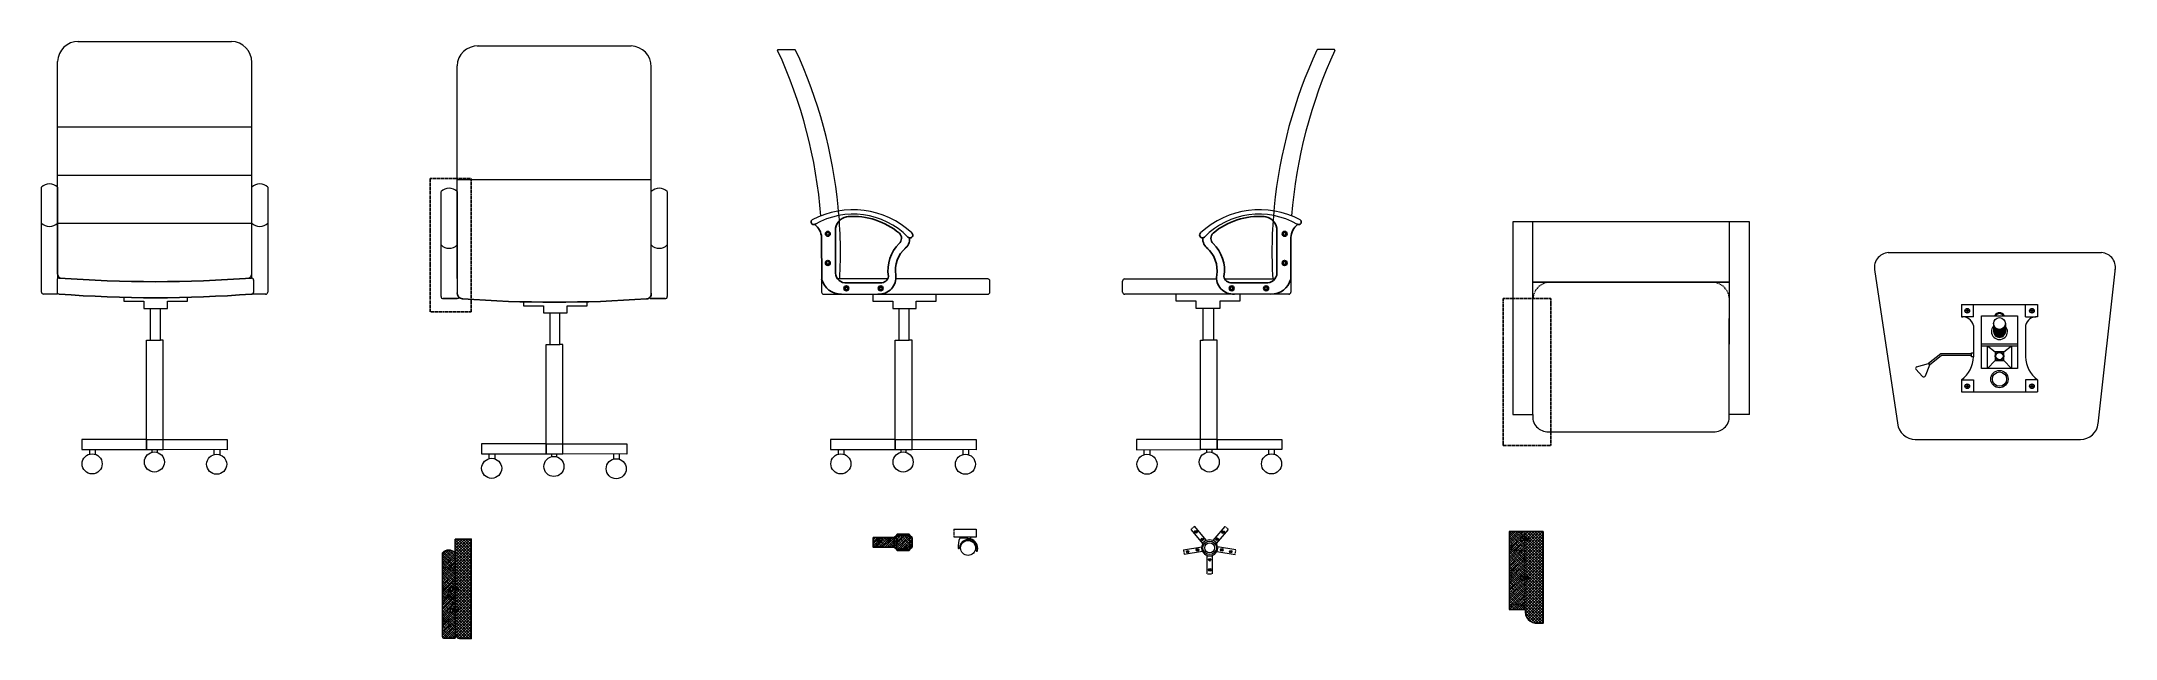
# Model space of a CAD drawing. Header units: inches. Extents: x -342 to 175, y -91 to 152.
# Drawn here: x -342 to 175, y 3 to 152 of the extents above; entities that cross this region are included whole.
import ezdxf

# ---------------------------------------------------------------- set-up
doc = ezdxf.new("R2010")
doc.units = ezdxf.units.IN
doc.header["$MEASUREMENT"] = 0
doc.linetypes.add('HIDDEN', pattern=[0.375, 0.25, -0.125])

msp = doc.modelspace()

# ---------------------------------------------------------------- hatches: boundary and pattern name
h = msp.add_hatch()
h.set_pattern_fill('ANSI37', color=256, scale=4)
h.set_pattern_definition([(45, (106.22983, 42.9239), (-0.3535534, 0.3535534), []), (135, (106.22983, 42.9239), (-0.3535534, -0.3535534), [])])
h.paths.add_polyline_path([(-234.92044, 28.30742), (-238.91027, 28.30742), (-238.91027, 7.55261), (-238.91027, 4.71443), (-238.91027, 4.63536, 0.381930171), (-237.82289, 3.49854), (-234.92044, 3.49854)])
h.paths.add_polyline_path([(-238.21884, 16.09976), (-238.39687, 16.09976, -0.081064332), (-238.32488, 15.63896), (-238.21884, 15.63896)], flags=16)
h.paths.add_polyline_path([(-238.43072, 16.09976), (-238.50767, 16.09976, -0.081064332), (-238.43568, 15.63896), (-238.35441, 15.63896, 0.071826401)], flags=16)
h.paths.add_polyline_path([(-238.54152, 16.09976), (-238.62, 16.09976, -0.081064332), (-238.54801, 15.63896), (-238.46521, 15.63896, 0.071826401)], flags=16)
h.paths.add_polyline_path([(-238.65386, 16.09976), (-238.7308, 16.09976, -0.081064332), (-238.65881, 15.63896), (-238.57754, 15.63896, 0.071826401)], flags=16)
h.paths.add_polyline_path([(-238.76466, 16.09976), (-238.83077, 16.09976, -0.081064332), (-238.75878, 15.63896), (-238.68834, 15.63896, 0.071826401)], flags=16)
h.paths.add_polyline_path([(-238.86463, 16.09976), (-238.91027, 16.09976), (-238.91027, 16.03171, -0.068723293), (-238.85875, 15.63896), (-238.78832, 15.63896, 0.071826401)], flags=16)
h.paths.add_polyline_path([(-238.83077, 16.09976), (-238.86463, 16.09976, -0.071826401), (-238.78832, 15.63896), (-238.75878, 15.63896, 0.081064332)], flags=16)
h.paths.add_polyline_path([(-238.7308, 16.09976), (-238.76466, 16.09976, -0.071826401), (-238.68834, 15.63896), (-238.65881, 15.63896, 0.081064332)], flags=16)
h.paths.add_polyline_path([(-238.62, 16.09976), (-238.65386, 16.09976, -0.071826401), (-238.57754, 15.63896), (-238.54801, 15.63896, 0.081064332)], flags=16)
h.paths.add_polyline_path([(-238.50767, 16.09976), (-238.54152, 16.09976, -0.071826401), (-238.46521, 15.63896), (-238.43568, 15.63896, 0.081064332)], flags=16)
h.paths.add_polyline_path([(-238.39687, 16.09976), (-238.43072, 16.09976, -0.071826401), (-238.35441, 15.63896), (-238.32488, 15.63896, 0.081064332)], flags=16)
h.paths.add_polyline_path([(-238.4264, 16.15749, 0.173127612), (-238.4605, 16.09976), (-238.39687, 16.09976, 0.273281154)], flags=16)
h.paths.add_polyline_path([(-238.76033, 16.15749, 0.173127612), (-238.79443, 16.09976), (-238.7308, 16.09976, 0.273281154)], flags=16)
h.paths.add_polyline_path([(-238.72468, 15.63896), (-238.78832, 15.63896, 0.273281154), (-238.75878, 15.58124, 0.173127612)], flags=16)
h.paths.add_polyline_path([(-238.51391, 15.63896), (-238.57754, 15.63896, 0.273281154), (-238.54801, 15.58124, 0.173127612)], flags=16)
h.paths.add_polyline_path([(-238.91027, 16.03171), (-238.91027, 15.87438, -0.036219974), (-238.88829, 15.63896), (-238.85875, 15.63896, 0.068723293)], flags=0)
h.paths.add_polyline_path([(-238.21884, 10.74709), (-238.39687, 10.74709, -0.081064332), (-238.32488, 10.28629), (-238.21884, 10.28629)], flags=16)
h.paths.add_polyline_path([(-238.43072, 10.74709), (-238.50767, 10.74709, -0.081064332), (-238.43568, 10.28629), (-238.35441, 10.28629, 0.071826401)], flags=16)
h.paths.add_polyline_path([(-238.39687, 10.74709), (-238.43072, 10.74709, -0.071826401), (-238.35441, 10.28629), (-238.32488, 10.28629, 0.081064332)], flags=16)
h.paths.add_polyline_path([(-238.50767, 10.74709), (-238.54152, 10.74709, -0.071826401), (-238.46521, 10.28629), (-238.43568, 10.28629, 0.081064332)], flags=16)
h.paths.add_polyline_path([(-238.54152, 10.74709), (-238.62, 10.74709, -0.081064332), (-238.54801, 10.28629), (-238.46521, 10.28629, 0.071826401)], flags=16)
h.paths.add_polyline_path([(-238.62, 10.74709), (-238.65386, 10.74709, -0.071826401), (-238.57754, 10.28629), (-238.54801, 10.28629, 0.081064332)], flags=16)
h.paths.add_polyline_path([(-238.65386, 10.74709), (-238.7308, 10.74709, -0.081064332), (-238.65881, 10.28629), (-238.57754, 10.28629, 0.071826401)], flags=16)
h.paths.add_polyline_path([(-238.7308, 10.74709), (-238.76466, 10.74709, -0.071826401), (-238.68834, 10.28629), (-238.65881, 10.28629, 0.081064332)], flags=16)
h.paths.add_polyline_path([(-238.76466, 10.74709), (-238.83077, 10.74709, -0.081064332), (-238.75878, 10.28629), (-238.68834, 10.28629, 0.071826401)], flags=16)
h.paths.add_polyline_path([(-238.83077, 10.74709), (-238.86463, 10.74709, -0.071826401), (-238.78832, 10.28629), (-238.75878, 10.28629, 0.081064332)], flags=16)
h.paths.add_polyline_path([(-238.86463, 10.74709), (-238.91027, 10.74709), (-238.91027, 10.67904, -0.068723293), (-238.85875, 10.28629), (-238.78832, 10.28629, 0.071826401)], flags=16)
h.paths.add_polyline_path([(-238.91027, 10.67904), (-238.91027, 10.52171, -0.036219974), (-238.88829, 10.28629), (-238.85875, 10.28629, 0.068723293)], flags=0)
h.paths.add_polyline_path([(-238.72468, 10.28629), (-238.78832, 10.28629, 0.273281154), (-238.75878, 10.22857, 0.173127612)], flags=16)
h.paths.add_polyline_path([(-238.40158, 10.28629), (-238.46521, 10.28629, 0.273281154), (-238.43568, 10.22857, 0.173127612)], flags=16)
h.paths.add_polyline_path([(-238.64953, 10.80482, 0.173127612), (-238.68363, 10.74709), (-238.62, 10.74709, 0.273281154)], flags=16)
h.paths.add_polyline_path([(-238.86031, 10.80482, 0.173127612), (-238.8944, 10.74709), (-238.83077, 10.74709, 0.273281154)], flags=16)
h = msp.add_hatch()
h.set_pattern_fill('ANSI36', color=256, scale=3)
h.set_pattern_definition([(45, (183.89764, 56.59784), (0.1988738, 0.72920387), [0.9375, -0.1875, 0, -0.1875])])
h.paths.add_polyline_path([(-129.40999, 28.69618), (-130.70386, 28.67976, -0.148702927), (-130.26839, 28.54732, -0.541567578), (-130.26733, 28.50965, -0.112224794), (-130.55026, 28.3755), (-130.55026, 28.2824, -0.173127612), (-130.51178, 28.25966, -0.273281154), (-130.55026, 28.23997), (-130.55026, 28.2213, -0.173127612), (-130.51178, 28.19857, -0.273281154), (-130.55026, 28.17888), (-130.55026, 28.15882, -0.173127612), (-130.51178, 28.13609, -0.273281154), (-130.55026, 28.1164), (-130.55026, 28.09633, -0.173127612), (-130.51178, 28.0736, -0.273281154), (-130.55026, 28.05391), (-130.55026, 28.03057, -0.173127612), (-130.51178, 28.00784, -0.273281154), (-130.55026, 27.98815), (-130.55026, 27.96254, -0.173127612), (-130.51178, 27.93981, -0.273281154), (-130.55026, 27.92012), (-130.55026, 27.89866, -0.173127612), (-130.51178, 27.87593, -0.273281154), (-130.55026, 27.85624), (-130.55026, 27.83202, -0.173127612), (-130.51178, 27.80929, -0.273281154), (-130.55026, 27.7896), (-130.55026, 27.76537, -0.173127612), (-130.51178, 27.74264, -0.273281154), (-130.55026, 27.72295), (-130.55026, 27.6915, -0.173127612), (-130.51178, 27.66877, -0.273281154), (-130.55026, 27.64908), (-130.55026, 27.53982), (-130.85746, 27.53982), (-130.85746, 27.57836, -0.173127612), (-130.89594, 27.60109, -0.273281154), (-130.85746, 27.62078), (-130.85746, 27.65222, -0.173127612), (-130.89594, 27.67495, -0.273281154), (-130.85746, 27.69464), (-130.85746, 27.71887, -0.173127612), (-130.89594, 27.7416, -0.273281154), (-130.85746, 27.76129), (-130.85746, 27.78552, -0.173127612), (-130.89594, 27.80825, -0.273281154), (-130.85746, 27.82794), (-130.85746, 27.84939, -0.173127612), (-130.89594, 27.87212, -0.273281154), (-130.85746, 27.89181), (-130.85746, 27.91743, -0.173127612), (-130.89594, 27.94016, -0.273281154), (-130.85746, 27.95985), (-130.85746, 27.98319, -0.173127612), (-130.89594, 28.00592, -0.273281154), (-130.85746, 28.02561), (-130.85746, 28.04567, -0.173127612), (-130.89594, 28.0684, -0.273281154), (-130.85746, 28.08809), (-130.85746, 28.10816, -0.173127612), (-130.89594, 28.13089, -0.273281154), (-130.85746, 28.15058), (-130.85746, 28.16925, -0.173127612), (-130.89594, 28.19198, -0.273281154), (-130.85746, 28.21167), (-130.85746, 28.22965, -0.173127612), (-130.89594, 28.25238, -0.273281154), (-130.85746, 28.27207), (-130.85746, 28.3755, -0.112224794), (-131.1404, 28.50965, -0.541567578), (-131.13934, 28.54732, -0.148702927), (-130.70386, 28.67976), (-133.23138, 28.67975, -0.147636418), (-132.79916, 28.54732, -0.541567578), (-132.79811, 28.50965, -0.112224794), (-133.08104, 28.3755), (-133.08104, 28.2824, -0.173127612), (-133.04256, 28.25966, -0.273281154), (-133.08104, 28.23997), (-133.08104, 28.2213, -0.173127612), (-133.04256, 28.19857, -0.273281154), (-133.08104, 28.17888), (-133.08104, 28.15882, -0.173127612), (-133.04256, 28.13609, -0.273281154), (-133.08104, 28.1164), (-133.08104, 28.09633, -0.173127612), (-133.04256, 28.0736, -0.273281154), (-133.08104, 28.05391), (-133.08104, 28.03057, -0.173127612), (-133.04256, 28.00784, -0.273281154), (-133.08104, 27.98815), (-133.08104, 27.96254, -0.173127612), (-133.04256, 27.93981, -0.273281154), (-133.08104, 27.92012), (-133.08104, 27.89866, -0.173127612), (-133.04256, 27.87593, -0.273281154), (-133.08104, 27.85624), (-133.08104, 27.83202, -0.173127612), (-133.04256, 27.80929, -0.273281154), (-133.08104, 27.7896), (-133.08104, 27.76537, -0.173127612), (-133.04256, 27.74264, -0.273281154), (-133.08104, 27.72295), (-133.08104, 27.6915, -0.173127612), (-133.04256, 27.66877, -0.273281154), (-133.08104, 27.64908), (-133.08104, 27.53982), (-133.38824, 27.53982), (-133.38824, 27.57836, -0.173127612), (-133.42672, 27.60109, -0.273281154), (-133.38824, 27.62078), (-133.38824, 27.65222, -0.173127612), (-133.42672, 27.67495, -0.273281154), (-133.38824, 27.69464), (-133.38824, 27.71887, -0.173127612), (-133.42672, 27.7416, -0.273281154), (-133.38824, 27.76129), (-133.38824, 27.78552, -0.173127612), (-133.42672, 27.80825, -0.273281154), (-133.38824, 27.82794), (-133.38824, 27.84939, -0.173127612), (-133.42672, 27.87212, -0.273281154), (-133.38824, 27.89181), (-133.38824, 27.91743, -0.173127612), (-133.42672, 27.94016, -0.273281154), (-133.38824, 27.95985), (-133.38824, 27.98319, -0.173127612), (-133.42672, 28.00592, -0.273281154), (-133.38824, 28.02561), (-133.38824, 28.04567, -0.173127612), (-133.42672, 28.0684, -0.273281154), (-133.38824, 28.08809), (-133.38824, 28.10816, -0.173127612), (-133.42672, 28.13089, -0.273281154), (-133.38824, 28.15058), (-133.38824, 28.16925, -0.173127612), (-133.42672, 28.19198, -0.273281154), (-133.38824, 28.21167), (-133.38824, 28.22965, -0.173127612), (-133.42672, 28.25238, -0.273281154), (-133.38824, 28.27207), (-133.38824, 28.3755, -0.112224794), (-133.67118, 28.50965, -0.541567578), (-133.67012, 28.54732, -0.148702927), (-133.23464, 28.67976), (-134.63804, 28.69618), (-134.63804, 26.29618), (-129.40999, 26.29618)])
h.paths.add_polyline_path([(-128.80821, 28.69618), (-128.80821, 29.24525), (-129.40999, 28.69618), (-129.40999, 26.29618), (-128.80821, 25.75885)])
h.paths.add_polyline_path([(-125.47766, 28.69618), (-125.47766, 29.24525), (-128.80821, 29.24525), (-128.80821, 28.69618), (-128.80821, 25.75885), (-125.47766, 25.75885)])
h.paths.add_polyline_path([(-124.87589, 28.69618), (-125.47766, 29.24525), (-125.47766, 28.69618), (-125.47766, 25.75885), (-124.87589, 26.29618)])
h.paths.add_polyline_path([(-125.47766, 25.75885), (-128.80821, 25.75885), (-128.63825, 25.48782), (-125.64763, 25.48782)])
h.paths.add_polyline_path([(-125.64763, 29.51628), (-128.63825, 29.51628), (-128.80821, 29.24525), (-125.47766, 29.24525)])
h = msp.add_hatch()
h.set_pattern_fill('ANSI36', color=256, scale=3)
h.set_pattern_definition([(45, (262.9384, 50.08225), (0.1988738, 0.72920387), [0.9375, -0.1875, 0, -0.1875])])
h.paths.add_polyline_path([(28.03886, 28.00836, -0.449590617), (27.9715, 28.07586), (27.93649, 28.07586, -0.173127612), (27.90239, 28.01813, -0.273281154), (27.87286, 28.07586), (27.84276, 28.07586, -0.173127612), (27.80867, 28.01813, -0.273281154), (27.77913, 28.07586), (27.74904, 28.07586, -0.173127612), (27.71494, 28.01813, -0.273281154), (27.68541, 28.07586), (27.65739, 28.07586, -0.173127612), (27.6233, 28.01813, -0.273281154), (27.59376, 28.07586), (27.56679, 28.07586, -0.173127612), (27.5327, 28.01813, -0.273281154), (27.50316, 28.07586), (27.34802, 28.07586, -0.112224794), (27.1468, 27.65145, -0.541567578), (27.09029, 27.65304, -0.304130968), (27.09029, 28.95947, -0.541567578), (27.1468, 28.96106, -0.112224794), (27.34802, 28.53666), (27.48768, 28.53666, -0.173127612), (27.52177, 28.59438, -0.273281154), (27.55131, 28.53666), (27.57932, 28.53666, -0.173127612), (27.61341, 28.59438, -0.273281154), (27.64295, 28.53666), (27.67304, 28.53666, -0.173127612), (27.70714, 28.59438, -0.273281154), (27.73667, 28.53666), (27.76677, 28.53666, -0.173127612), (27.80086, 28.59438, -0.273281154), (27.8304, 28.53666), (27.86541, 28.53666, -0.173127612), (27.89951, 28.59438, -0.273281154), (27.92904, 28.53666), (27.96747, 28.53666, -0.285138487), (28.03886, 28.61389), (28.03886, 30.16455), (24.03886, 30.16455), (24.03886, 10.76589), (28.03886, 10.76589), (28.03886, 18.33641, -0.449590617), (27.9715, 18.40391), (27.93649, 18.40391, -0.173127612), (27.90239, 18.34619, -0.273281154), (27.87286, 18.40391), (27.84276, 18.40391, -0.173127612), (27.80867, 18.34619, -0.273281154), (27.77913, 18.40391), (27.74904, 18.40391, -0.173127612), (27.71494, 18.34619, -0.273281154), (27.68541, 18.40391), (27.65739, 18.40391, -0.173127612), (27.6233, 18.34619, -0.273281154), (27.59376, 18.40391), (27.56679, 18.40391, -0.173127612), (27.5327, 18.34619, -0.273281154), (27.50316, 18.40391), (27.34802, 18.40391, -0.112224794), (27.1468, 17.97951, -0.541567578), (27.09029, 17.98109, -0.304130968), (27.09029, 19.28753, -0.541567578), (27.1468, 19.28911, -0.112224794), (27.34802, 18.86471), (27.48768, 18.86471, -0.173127612), (27.52177, 18.92243, -0.273281154), (27.55131, 18.86471), (27.57932, 18.86471, -0.173127612), (27.61341, 18.92243, -0.273281154), (27.64295, 18.86471), (27.67304, 18.86471, -0.173127612), (27.70714, 18.92243, -0.273281154), (27.73667, 18.86471), (27.76677, 18.86471, -0.173127612), (27.80086, 18.92243, -0.273281154), (27.8304, 18.86471), (27.86541, 18.86471, -0.173127612), (27.89951, 18.92243, -0.273281154), (27.92904, 18.86471), (27.96747, 18.86471, -0.285138487), (28.03886, 18.94194)])
h = msp.add_hatch()
h.set_pattern_fill('ANSI37', color=256, scale=4)
h.set_pattern_definition([(45, (262.9384, 50.08225), (-0.3535534, 0.3535534), []), (135, (262.9384, 50.08225), (-0.3535534, -0.3535534), [])])
h.paths.add_polyline_path([(32.49332, 30.16455), (28.03886, 30.16455), (28.03886, 28.53666), (28.06327, 28.53666, -0.173127612), (28.09737, 28.59438, -0.273281154), (28.1269, 28.53666), (28.16325, 28.53666, -0.173127612), (28.19734, 28.59438, -0.273281154), (28.22688, 28.53666), (28.26322, 28.53666, -0.173127612), (28.29731, 28.59438, -0.273281154), (28.32685, 28.53666), (28.37402, 28.53666, -0.173127612), (28.40811, 28.59438, -0.273281154), (28.43765, 28.53666), (28.48635, 28.53666, -0.173127612), (28.52045, 28.59438, -0.273281154), (28.54998, 28.53666), (28.59715, 28.53666, -0.173127612), (28.63125, 28.59438, -0.273281154), (28.66078, 28.53666), (28.83881, 28.53666), (28.83881, 28.07586), (28.76687, 28.07586, -0.173127612), (28.73277, 28.01813, -0.273281154), (28.70324, 28.07586), (28.65607, 28.07586, -0.173127612), (28.62197, 28.01813, -0.273281154), (28.59244, 28.07586), (28.54374, 28.07586, -0.173127612), (28.50964, 28.01813, -0.273281154), (28.48011, 28.07586), (28.43294, 28.07586, -0.173127612), (28.39884, 28.01813, -0.273281154), (28.36931, 28.07586), (28.33296, 28.07586, -0.173127612), (28.29887, 28.01813, -0.273281154), (28.26933, 28.07586), (28.23299, 28.07586, -0.173127612), (28.19889, 28.01813, -0.273281154), (28.16936, 28.07586), (28.13718, 28.07586, -0.173127612), (28.10309, 28.01813, -0.273281154), (28.07355, 28.07586), (28.03886, 28.07586), (28.03886, 18.86471), (28.06327, 18.86471, -0.173127612), (28.09737, 18.92243, -0.273281154), (28.1269, 18.86471), (28.16325, 18.86471, -0.173127612), (28.19734, 18.92243, -0.273281154), (28.22688, 18.86471), (28.26322, 18.86471, -0.173127612), (28.29731, 18.92243, -0.273281154), (28.32685, 18.86471), (28.37402, 18.86471, -0.173127612), (28.40811, 18.92243, -0.273281154), (28.43765, 18.86471), (28.48635, 18.86471, -0.173127612), (28.52045, 18.92243, -0.273281154), (28.54998, 18.86471), (28.59715, 18.86471, -0.173127612), (28.63125, 18.92243, -0.273281154), (28.66078, 18.86471), (28.83881, 18.86471), (28.83881, 18.40391), (28.76687, 18.40391, -0.173127612), (28.73277, 18.34619, -0.273281154), (28.70324, 18.40391), (28.65607, 18.40391, -0.173127612), (28.62197, 18.34619, -0.273281154), (28.59244, 18.40391), (28.54374, 18.40391, -0.173127612), (28.50964, 18.34619, -0.273281154), (28.48011, 18.40391), (28.43294, 18.40391, -0.173127612), (28.39884, 18.34619, -0.273281154), (28.36931, 18.40391), (28.33296, 18.40391, -0.173127612), (28.29887, 18.34619, -0.273281154), (28.26933, 18.40391), (28.23299, 18.40391, -0.173127612), (28.19889, 18.34619, -0.273281154), (28.16936, 18.40391), (28.13718, 18.40391, -0.173127612), (28.10309, 18.34619, -0.273281154), (28.07355, 18.40391), (28.03886, 18.40391), (28.03886, 10.76589, 0.48509949), (31.15761, 7.30933), (32.49332, 7.30933)])
h = msp.add_hatch()
h.set_pattern_fill('ANSI36', color=256, scale=3)
h.set_pattern_definition([(45, (106.22983, 42.9239), (0.1988738, 0.72920387), [0.9375, -0.1875, 0, -0.1875])])
h.paths.add_polyline_path([(-242.10977, 14.26433), (-242.10929, 3.94532, 0.434128302), (-241.66755, 3.55366), (-238.91027, 3.55366), (-238.91027, 4.63536, -0.016756244), (-238.91027, 4.71443), (-238.91027, 10.28629), (-238.92047, 10.28629, -0.173127612), (-238.95456, 10.22857, -0.273281154), (-238.9841, 10.28629), (-239.02252, 10.28629, -0.173127612), (-239.05662, 10.22857, -0.273281154), (-239.08615, 10.28629), (-239.12116, 10.28629, -0.173127612), (-239.15526, 10.22857, -0.273281154), (-239.18479, 10.28629), (-239.21489, 10.28629, -0.173127612), (-239.24898, 10.22857, -0.273281154), (-239.27852, 10.28629), (-239.30861, 10.28629, -0.173127612), (-239.34271, 10.22857, -0.273281154), (-239.37224, 10.28629), (-239.40025, 10.28629, -0.173127612), (-239.43435, 10.22857, -0.273281154), (-239.46388, 10.28629), (-239.49085, 10.28629, -0.173127612), (-239.52495, 10.22857, -0.273281154), (-239.55448, 10.28629), (-239.70963, 10.28629, -0.112224794), (-239.91085, 9.86189, -0.541567578), (-239.96735, 9.86348, -0.304130968), (-239.96735, 11.16991, -0.541567578), (-239.91085, 11.1715, -0.112224794), (-239.70963, 10.74709), (-239.56997, 10.74709, -0.173127612), (-239.53588, 10.80482, -0.273281154), (-239.50634, 10.74709), (-239.47833, 10.74709, -0.173127612), (-239.44423, 10.80482, -0.273281154), (-239.4147, 10.74709), (-239.3846, 10.74709, -0.173127612), (-239.35051, 10.80482, -0.273281154), (-239.32097, 10.74709), (-239.29088, 10.74709, -0.173127612), (-239.25678, 10.80482, -0.273281154), (-239.22725, 10.74709), (-239.19224, 10.74709, -0.173127612), (-239.15814, 10.80482, -0.273281154), (-239.12861, 10.74709), (-239.09018, 10.74709, -0.173127612), (-239.05609, 10.80482, -0.273281154), (-239.02655, 10.74709), (-238.99438, 10.74709, -0.173127612), (-238.96028, 10.80482, -0.257064238), (-238.93063, 10.75096), (-238.92559, 14.24906, -0.422935602)])
h.paths.add_polyline_path([(-238.91027, 15.63896), (-238.92047, 15.63896, -0.173127612), (-238.95456, 15.58124, -0.273281154), (-238.9841, 15.63896), (-239.02252, 15.63896, -0.173127612), (-239.05662, 15.58124, -0.273281154), (-239.08615, 15.63896), (-239.12116, 15.63896, -0.173127612), (-239.15526, 15.58124, -0.273281154), (-239.18479, 15.63896), (-239.21489, 15.63896, -0.173127612), (-239.24898, 15.58124, -0.273281154), (-239.27852, 15.63896), (-239.30861, 15.63896, -0.173127612), (-239.34271, 15.58124, -0.273281154), (-239.37224, 15.63896), (-239.40025, 15.63896, -0.173127612), (-239.43435, 15.58124, -0.273281154), (-239.46388, 15.63896), (-239.49085, 15.63896, -0.173127612), (-239.52495, 15.58124, -0.273281154), (-239.55448, 15.63896), (-239.70963, 15.63896, -0.112224794), (-239.91085, 15.21456, -0.541567578), (-239.96735, 15.21615, -0.304130968), (-239.96735, 16.52258, -0.541567578), (-239.91085, 16.52417, -0.112224794), (-239.70963, 16.09976), (-239.56997, 16.09976, -0.173127612), (-239.53588, 16.15749, -0.273281154), (-239.50634, 16.09976), (-239.47833, 16.09976, -0.173127612), (-239.44423, 16.15749, -0.273281154), (-239.4147, 16.09976), (-239.3846, 16.09976, -0.173127612), (-239.35051, 16.15749, -0.273281154), (-239.32097, 16.09976), (-239.29088, 16.09976, -0.173127612), (-239.25678, 16.15749, -0.273281154), (-239.22725, 16.09976), (-239.19224, 16.09976, -0.173127612), (-239.15814, 16.15749, -0.273281154), (-239.12861, 16.09976), (-239.09018, 16.09976, -0.173127612), (-239.05609, 16.15749, -0.273281154), (-239.02655, 16.09976), (-238.99438, 16.09976, -0.173127612), (-238.96028, 16.15749, -0.257064238), (-238.93063, 16.10362), (-238.91027, 24.89178, 0.425956322), (-242.11027, 24.89178), (-242.10977, 14.26433, 0.425860308), (-238.91027, 14.26485)])

# ---------------------------------------------------------------- linework, layer by layer
at = {"lineweight": 5}
for p, q in [((-158.42034, 150.44357), (-154.15909, 150.44357)), ((-19.54157, 150.44357), (-23.80282, 150.44357)), ((-338.11729, 131.14357), (-289.66297, 131.14357)), ((-338.11729, 119.14357), (-289.66297, 119.14357)), ((-238.44736, 118.03442), (-189.99304, 118.03442)), ((-338.11729, 107.14357), (-289.66297, 107.14357)), ((83.94925, 107.43572), (24.94925, 107.43572)), ((24.94925, 107.43572), (24.94925, 59.43572)), ((29.94925, 59.43572), (29.94925, 107.43572)), ((78.87807, 59.43572), (78.94925, 107.43572)), ((83.94925, 59.43572), (83.94925, 107.43572)), ((78.87807, 59.43572), (78.94925, 94.43572)), ((-338.21729, 92.92747), (-338.21729, 89.96099)), ((-105.53186, 89.94108), (-105.53186, 92.71021)), ((-72.43005, 89.94108), (-72.43005, 92.71021)), ((74.54483, 92.43572), (34.35367, 92.43572)), ((136.82807, 86.80769), (155.82807, 86.80769)), ((139.82807, 83.80769), (136.82807, 83.80769)), ((152.82807, 83.80769), (152.82807, 86.80769)), ((152.82807, 83.80769), (155.425, 83.80769)), ((-315.00091, 77.98107), (-312.44, 77.98107)), ((-128.21856, 77.98107), (-125.65766, 77.98107)), ((-49.74335, 77.98107), (-52.30425, 77.98107)), ((144.85777, 82.10546), (144.85777, 80.10972)), ((144.91155, 81.71122), (144.91155, 79.71548)), ((144.9803, 81.51753), (144.9803, 79.5218)), ((145.07267, 81.33971), (145.07267, 79.34397)), ((145.20222, 81.1593), (145.20222, 79.16356)), ((145.41383, 80.95329), (145.41383, 78.95755)), ((145.62544, 80.81308), (145.62544, 78.81735)), ((145.85821, 80.71126), (145.85821, 78.71552)), ((146.11215, 80.6499), (146.11215, 78.65417)), ((146.32945, 80.10972), (146.32945, 80.63377)), ((146.32945, 80.63377), (146.32945, 78.63803)), ((146.32945, 80.63377), (146.32945, 78.63803)), ((146.54676, 80.6499), (146.54676, 78.65417)), ((146.80069, 80.71126), (146.80069, 78.71552)), ((147.03346, 80.81308), (147.03346, 78.81735)), ((147.24507, 80.95329), (147.24507, 78.95755)), ((147.45668, 81.1593), (147.45668, 79.16356)), ((147.58623, 81.33971), (147.58623, 79.34397)), ((147.6786, 81.51753), (147.6786, 79.5218)), ((147.74735, 81.71122), (147.74735, 79.71548)), ((147.80114, 82.10546), (147.80114, 80.10972)), ((147.80114, 82.10546), (147.80114, 80.10972)), ((-215.33098, 76.87192), (-212.77007, 76.87192)), ((141.82807, 77.03579), (150.82807, 77.03579)), ((141.82807, 76.53579), (150.82807, 76.53579)), ((143.30637, 76.53579), (145.21636, 75.04744)), ((145.21636, 72.88015), (143.30637, 70.90188)), ((147.42276, 75.04744), (149.30637, 76.53579)), ((147.42276, 72.88015), (149.30637, 70.90188)), ((136.82807, 65.08077), (155.82807, 65.08077)), ((24.94925, 59.43572), (29.94925, 59.43572)), ((24.94925, 59.43572), (29.94925, 59.43572)), ((83.94925, 59.43572), (78.87807, 59.43572)), ((-315.89974, 53.18314), (-332.02937, 53.18314)), ((-332.02937, 53.18314), (-332.02937, 50.69312)), ((-315.89974, 50.69312), (-315.89974, 53.18314)), ((-315.89974, 53.18314), (-315.89974, 50.66968)), ((-311.89974, 53.18314), (-295.77011, 53.18314)), ((-311.73655, 50.66968), (-311.73655, 53.18314)), ((-295.77011, 53.18314), (-295.77011, 50.58909)), ((-216.22982, 52.07398), (-232.35945, 52.07398)), ((-232.35945, 52.07398), (-232.35945, 49.58396)), ((-216.22982, 49.58396), (-216.22982, 52.07398)), ((-216.22982, 52.07398), (-216.22982, 49.56053)), ((-212.22982, 52.07398), (-196.10019, 52.07398)), ((-212.06663, 49.56053), (-212.06663, 52.07398)), ((-196.10019, 52.07398), (-196.10019, 49.47994)), ((-129.1174, 53.18314), (-145.24703, 53.18314)), ((-145.24703, 53.18314), (-145.24703, 50.69312)), ((-129.1174, 50.69312), (-129.1174, 53.18314)), ((-129.1174, 53.18314), (-129.1174, 50.66968)), ((-125.1174, 53.18314), (-108.98777, 53.18314)), ((-124.95421, 50.66968), (-124.95421, 53.18314)), ((-108.98777, 53.18314), (-108.98777, 50.58909)), ((-52.84451, 53.18314), (-68.97414, 53.18314)), ((-68.97414, 53.18314), (-68.97414, 50.58909)), ((-53.0077, 50.66968), (-53.0077, 53.18314)), ((-48.84451, 53.18314), (-32.71488, 53.18314)), ((-48.84451, 50.69312), (-48.84451, 53.18314)), ((-48.84451, 53.18314), (-48.84451, 50.66968)), ((-32.71488, 53.18314), (-32.71488, 50.69312)), ((125.31733, 53.15964), (166.56355, 53.15964)), ((-332.02937, 50.69312), (-315.89974, 50.69312)), ((-330.15828, 50.69312), (-330.15828, 49.48751)), ((-328.72408, 50.69312), (-328.72408, 49.46051)), ((-315.89974, 50.66968), (-311.73655, 50.66968)), ((-314.55779, 50.66968), (-314.55779, 49.97251)), ((-313.28057, 50.66968), (-313.28057, 49.9413)), ((-295.77011, 50.58909), (-311.73655, 50.66968)), ((-299.08373, 50.60582), (-299.08373, 49.39178)), ((-297.64953, 50.59858), (-297.64953, 49.36478)), ((-232.35945, 49.58396), (-216.22982, 49.58396)), ((-230.48835, 49.58396), (-230.48835, 48.37836)), ((-229.05415, 49.58396), (-229.05415, 48.35136)), ((-216.22982, 49.56053), (-212.06663, 49.56053)), ((-214.88786, 49.56053), (-214.88786, 48.86336)), ((-213.61064, 49.56053), (-213.61064, 48.83214)), ((-196.10019, 49.47994), (-212.06663, 49.56053)), ((-199.4138, 49.49667), (-199.4138, 48.28263)), ((-197.97961, 49.48943), (-197.97961, 48.25562)), ((-145.24703, 50.69312), (-129.1174, 50.69312)), ((-143.37593, 50.69312), (-143.37593, 49.48751)), ((-141.94174, 50.69312), (-141.94174, 49.46051)), ((-129.1174, 50.66968), (-124.95421, 50.66968)), ((-127.77544, 50.66968), (-127.77544, 49.97251)), ((-126.49823, 50.66968), (-126.49823, 49.9413)), ((-108.98777, 50.58909), (-124.95421, 50.66968)), ((-112.30139, 50.60582), (-112.30139, 49.39178)), ((-110.86719, 50.59858), (-110.86719, 49.36478)), ((-68.97414, 50.58909), (-53.0077, 50.66968)), ((-67.09472, 50.59858), (-67.09472, 49.36478)), ((-65.66052, 50.60582), (-65.66052, 49.39178)), ((-48.84451, 50.66968), (-53.0077, 50.66968)), ((-51.46368, 50.66968), (-51.46368, 49.9413)), ((-50.18647, 50.66968), (-50.18647, 49.97251)), ((-32.71488, 50.69312), (-48.84451, 50.69312)), ((-36.02017, 50.69312), (-36.02017, 49.46051)), ((-34.58598, 50.69312), (-34.58598, 49.48751)), ((-128.80821, 26.70416), (-128.80821, 28.69618)), ((-128.80821, 28.69618), (-128.80821, 25.75885)), ((-125.47766, 25.75885), (-125.47766, 28.69618)), ((-114.5125, 30.75781), (-108.98777, 30.75781)), ((-108.98777, 28.81228), (-114.5125, 28.81228)), ((-111.47298, 28.81228), (-111.47298, 28.49407)), ((-111.47298, 28.13043), (-111.47298, 27.90718)), ((-110.39733, 28.81228), (-110.39733, 28.33442)), ((-110.39733, 28.11155), (-110.39733, 27.88692)), ((-108.98777, 30.75781), (-108.98777, 28.81228)), ((-52.80028, 26.38594), (-52.59971, 25.20282)), ((-51.57235, 28.06242), (-52.48287, 27.27162)), ((-48.92705, 27.28406), (-49.83895, 28.06408)), ((-48.8022, 25.20282), (-48.60163, 26.38594)), ((24.03886, 30.16455), (24.03886, 10.76589)), ((28.03886, 10.76589), (28.03886, 30.16455)), ((-51.30096, 24.10595), (-50.10096, 24.10595)), ((24.03886, 10.76589), (28.03886, 10.76589)), ((24.03886, 10.76589), (28.03886, 10.76589))]:
    msp.add_line(p, q, dxfattribs=at)
for p, q in [((-147.51164, 103.58814), (-147.48865, 93.18648)), ((-144.05902, 105.87819), (-144.05902, 94.65928)), ((-33.90289, 105.87819), (-33.90289, 94.65928)), ((-30.45027, 103.58814), (-30.47326, 93.18648)), ((-241.89396, 88.33574), (-238.44736, 88.33574)), ((-186.54522, 88.33375), (-189.99198, 88.33375)), ((-141.23059, 92.28041), (-132.7966, 92.28041)), ((-36.73132, 92.28041), (-45.16531, 92.28041)), ((29.94925, 92.43572), (78.94925, 92.43572)), ((-129.40999, 28.69618), (-128.80821, 29.24525)), ((-129.40999, 28.69618), (-129.40999, 26.29618)), ((-129.40999, 26.29618), (-128.80821, 25.75885)), ((-128.80821, 29.24525), (-128.63825, 29.51628)), ((-128.80821, 29.24525), (-125.47766, 29.24525)), ((-125.47766, 29.24525), (-125.64763, 29.51628)), ((-124.87589, 28.69618), (-125.47766, 29.24525)), ((-124.87589, 26.29618), (-125.47766, 25.75885)), ((-124.87589, 28.69618), (-124.87589, 26.29618)), ((-128.80821, 25.75885), (-128.63825, 25.48782)), ((-128.80821, 25.75885), (-125.47766, 25.75885)), ((-125.47766, 25.75885), (-125.64763, 25.48782)), ((-241.66755, 3.55366), (-238.91027, 3.55366))]:
    msp.add_line(p, q)
at = {"linetype": 'HIDDEN', "lineweight": 5, "ltscale": 0.05}
for p, q in [((-55.43489, 30.67428), (-54.4569, 31.50793)), ((-46.9108, 31.48731), (-45.9989, 30.70729)), ((-114.5125, 30.75781), (-114.5125, 28.81228)), ((-57.24164, 25.63299), (-57.04107, 24.44988)), ((-44.36085, 24.44988), (-44.16027, 25.63299)), ((-51.30096, 19.60099), (-50.10096, 19.60099))]:
    msp.add_line(p, q, dxfattribs=at)
at = {"lineweight": 5}
for points in [[(-333.06021, 152.48105), (-294.72268, 152.48105)], [(-233.39028, 151.37189), (-195.05275, 151.37189)], [(-338.11729, 94.44357), (-338.11729, 147.48105)], [(-289.66297, 94.44357), (-289.66297, 147.36358)], [(-238.44736, 93.33442), (-238.44736, 146.37189)], [(-189.99304, 93.33442), (-189.99304, 146.25442)], [(-342.11606, 89.93446), (-342.11729, 116.11753)], [(-338.11729, 116.11753), (-338.11729, 93.24265)], [(-289.6619, 93.44292), (-289.66297, 116.11753)], [(-285.66297, 116.11753), (-285.66297, 89.93247)], [(-242.44613, 88.82531), (-242.44736, 115.00838)], [(-238.44736, 115.00838), (-238.44736, 89.78669)], [(-189.99198, 89.6703), (-189.99304, 115.00838)], [(-185.99304, 115.00838), (-185.99304, 88.82332)], [(-146.24963, 104.65396), (-145.94963, 104.87896), (-145.64963, 104.65396), (-145.64963, 104.35396), (-145.94963, 104.12896), (-146.24963, 104.35396), (-146.24963, 104.65396)], [(-31.71228, 104.65396), (-32.01228, 104.87896), (-32.31228, 104.65396), (-32.31228, 104.35396), (-32.01228, 104.12896), (-31.71228, 104.35396), (-31.71228, 104.65396)], [(171.8191, 99.78147), (118.58133, 99.78147)], [(-147.48874, 93.22631), (-147.53186, 93.22631), (-147.53186, 89.94108)], [(-146.24963, 97.395), (-145.94963, 97.62), (-145.64963, 97.395), (-145.64963, 97.095), (-145.94963, 96.87), (-146.24963, 97.095), (-146.24963, 97.395)], [(-131.02675, 93.22631), (-143.51972, 93.22631)], [(-105.9896, 93.22631), (-128.98331, 93.22631)], [(-71.97231, 93.22631), (-48.9786, 93.22631)], [(-46.93516, 93.22631), (-34.44219, 93.22631)], [(-31.71228, 97.395), (-32.01228, 97.62), (-32.31228, 97.395), (-32.31228, 97.095), (-32.01228, 96.87), (-31.71228, 97.095), (-31.71228, 97.395)], [(-30.47317, 93.22631), (-30.43005, 93.22631), (-30.43005, 89.94108)], [(115.15347, 95.61033), (120.9849, 56.71896)], [(170.95178, 57.05356), (175.2724, 95.89098)], [(-338.11729, 89.64581), (-338.11729, 89.44357), (-341.64134, 89.44357)], [(-338.21729, 92.92747), (-338.21729, 92.954)], [(-338.21729, 89.93446), (-338.21729, 89.96099)], [(-321.54677, 88.63224), (-321.54677, 87.65445), (-316.54677, 87.65445), (-316.54677, 85.86091), (-310.6808, 85.86091), (-310.6808, 87.65445), (-305.6808, 87.65445), (-305.6808, 88.63727)], [(-286.11389, 89.44357), (-289.66172, 89.44357)], [(-289.21729, 93.02251), (-289.21729, 89.86397)], [(-147.08292, 89.44357), (-105.98081, 89.44357)], [(-141.6358, 91.0441), (-141.3358, 91.2691), (-141.0358, 91.0441), (-141.0358, 90.7441), (-141.3358, 90.5191), (-141.6358, 90.7441), (-141.6358, 91.0441)], [(-134.76443, 89.44357), (-134.76443, 87.65445), (-129.76443, 87.65445), (-129.76443, 85.86091), (-123.89845, 85.86091), (-123.89845, 87.65445), (-118.89845, 87.65445), (-118.89845, 89.44357)], [(-133.05206, 91.0441), (-132.75206, 91.2691), (-132.45206, 91.0441), (-132.45206, 90.7441), (-132.75206, 90.5191), (-133.05206, 90.7441), (-133.05206, 91.0441)], [(-30.87899, 89.44357), (-71.9811, 89.44357)], [(-43.19748, 89.44357), (-43.19748, 87.65445), (-48.19748, 87.65445), (-48.19748, 85.86091), (-54.06346, 85.86091), (-54.06346, 87.65445), (-59.06346, 87.65445), (-59.06346, 89.44357)], [(-44.90985, 91.0441), (-45.20985, 91.2691), (-45.50985, 91.0441), (-45.50985, 90.7441), (-45.20985, 90.5191), (-44.90985, 90.7441), (-44.90985, 91.0441)], [(-36.32611, 91.0441), (-36.62611, 91.2691), (-36.92611, 91.0441), (-36.92611, 90.7441), (-36.62611, 90.5191), (-36.32611, 90.7441), (-36.32611, 91.0441)], [(-315.00091, 85.86091), (-315.00091, 77.98107)], [(-312.44, 77.98107), (-312.44, 85.86091)], [(-221.87685, 87.52309), (-221.87685, 86.5453), (-216.87685, 86.5453), (-216.87685, 84.75175), (-211.01087, 84.75175), (-211.01087, 86.5453), (-206.01087, 86.5453), (-206.01087, 87.52812)], [(-215.33098, 84.75175), (-215.33098, 76.87192)], [(-212.77007, 76.87192), (-212.77007, 84.75175)], [(-128.21856, 85.86091), (-128.21856, 77.98107)], [(-125.65766, 77.98107), (-125.65766, 85.86091)], [(-52.30425, 77.98107), (-52.30425, 85.86091)], [(-49.74335, 85.86091), (-49.74335, 77.98107)], [(136.82807, 86.80769), (136.82807, 83.80769), (137.18217, 83.80769)], [(137.71652, 85.24072), (138.25436, 85.24072), (138.25436, 84.70467)], [(138.25436, 85.86298), (138.25436, 85.33072), (137.71681, 85.33072)], [(138.87425, 85.33072), (138.34436, 85.33072), (138.34436, 85.86238)], [(138.34436, 84.70526), (138.34436, 85.24072), (138.87454, 85.24072)], [(139.82807, 83.80769), (139.82807, 86.80769)], [(141.82807, 84.05565), (141.82807, 84.05565), (150.82807, 84.05565), (150.82807, 70.90188), (141.82807, 70.90188), (141.82807, 84.05565)], [(153.84455, 85.24072), (154.38239, 85.24072), (154.38239, 84.70467)], [(154.38239, 85.86298), (154.38239, 85.33072), (153.84485, 85.33072)], [(155.00229, 85.33072), (154.47239, 85.33072), (154.47239, 85.86238)], [(154.47239, 84.70526), (154.47239, 85.24072), (155.00258, 85.24072)], [(155.82807, 86.80769), (155.82807, 83.80769), (155.425, 83.80769)], [(-315.89974, 53.18314), (-315.89974, 77.98107), (-315.00091, 77.98107)], [(-315.89974, 53.18314), (-311.73655, 53.18314), (-311.73655, 77.98107), (-312.44, 77.98107)], [(-129.1174, 53.18314), (-129.1174, 77.98107), (-128.21856, 77.98107)], [(-129.1174, 53.18314), (-124.95421, 53.18314), (-124.95421, 77.98107), (-125.65766, 77.98107)], [(-48.84451, 53.18314), (-53.0077, 53.18314), (-53.0077, 77.98107), (-52.30425, 77.98107)], [(-48.84451, 53.18314), (-48.84451, 77.98107), (-49.74335, 77.98107)], [(139.82807, 81.61116), (139.82807, 73.80769)], [(152.82807, 81.61456), (152.82807, 73.80769)], [(-216.22982, 52.07398), (-216.22982, 76.87192), (-215.33098, 76.87192)], [(-216.22982, 52.07398), (-212.06663, 52.07398), (-212.06663, 76.87192), (-212.77007, 76.87192)], [(139.32807, 74.50769), (131.66053, 74.50769), (128.65866, 72.10725)], [(139.32807, 74.10769), (131.88959, 74.10769), (128.88772, 71.70725)], [(139.82807, 73.80769), (139.32807, 73.80769), (139.32807, 74.80769), (139.82807, 74.80769)], [(143.30637, 76.53579), (149.30637, 76.53579), (149.30637, 70.90188), (143.30637, 70.90188), (143.30637, 76.53579)], [(146.33632, 75.05302), (145.21636, 75.04744), (145.21636, 72.88015), (147.42276, 72.88015), (147.42276, 75.04744), (146.33632, 75.05302)], [(127.13311, 68.90241), (125.47355, 70.72327)], [(125.64804, 71.28152), (128.65866, 72.10725)], [(128.65866, 72.10725), (128.88772, 71.70725), (127.82264, 68.99206)], [(136.82807, 68.08077), (136.82807, 65.08077), (136.82807, 65.08077), (136.82807, 65.08077), (136.82807, 65.08077)], [(136.82807, 68.08077), (139.82807, 68.08077), (139.82807, 65.08077)], [(155.82807, 68.08077), (152.82807, 68.08077), (152.82807, 65.08077)], [(155.82807, 68.08077), (155.82807, 65.08077), (155.82807, 65.08077), (155.82807, 65.08077), (155.82807, 65.08077)], [(137.71652, 66.41055), (138.25436, 66.41055), (138.25436, 65.8745)], [(138.25436, 67.03281), (138.25436, 66.50055), (137.71681, 66.50055)], [(138.87425, 66.50055), (138.34436, 66.50055), (138.34436, 67.03221)], [(138.34436, 65.87509), (138.34436, 66.41055), (138.87454, 66.41055)], [(153.84455, 66.41055), (154.38239, 66.41055), (154.38239, 65.8745)], [(154.38239, 67.03281), (154.38239, 66.50055), (153.84485, 66.50055)], [(155.00229, 66.50055), (154.47239, 66.50055), (154.47239, 67.03221)], [(154.47239, 65.87509), (154.47239, 66.41055), (155.00258, 66.41055)], [(33.84769, 55.11501), (75.05081, 55.11501)], [(-51.47479, 27.94589), (-51.47479, 27.94589), (-54.4569, 31.50793)], [(-46.9108, 31.48731), (-49.93661, 27.94991)], [(-238.91027, 7.55261), (-238.91027, 28.30742)], [(-57.24164, 25.63299), (-52.65216, 26.41105)], [(-55.43489, 30.67428), (-52.38441, 27.15814)], [(-54.22233, 30.15879), (-54.13233, 30.22629), (-54.04233, 30.15879), (-54.04233, 30.06879), (-54.13233, 30.00129), (-54.22233, 30.06879), (-54.22233, 30.15879)], [(-52.61329, 28.2907), (-52.52329, 28.3582), (-52.43329, 28.2907), (-52.43329, 28.2007), (-52.52329, 28.1332), (-52.61329, 28.2007), (-52.61329, 28.2907)], [(-49.02471, 27.16989), (-49.02471, 27.16989), (-45.9989, 30.70729)], [(-48.93105, 28.31579), (-48.84105, 28.38329), (-48.75105, 28.31579), (-48.75105, 28.22579), (-48.84105, 28.15829), (-48.93105, 28.22579), (-48.93105, 28.31579)], [(-44.16027, 25.63299), (-48.74975, 26.41105)], [(-47.42837, 30.08737), (-47.33837, 30.15487), (-47.24837, 30.08737), (-47.24837, 29.99737), (-47.33837, 29.92987), (-47.42837, 29.99737), (-47.42837, 30.08737)], [(-242.10929, 3.94532), (-242.11027, 24.89178)], [(-238.91027, 24.89178), (-238.91027, 3.55366)], [(-238.91027, 24.89178), (-238.91027, 4.71443)], [(-52.45159, 25.22793), (-52.45159, 25.22793), (-57.04107, 24.44988)], [(-56.27901, 25.23286), (-56.18901, 25.30036), (-56.09901, 25.23286), (-56.09901, 25.14286), (-56.18901, 25.07536), (-56.27901, 25.14286), (-56.27901, 25.23286)], [(-53.83948, 25.68837), (-53.74948, 25.75587), (-53.65948, 25.68837), (-53.65948, 25.59837), (-53.74948, 25.53087), (-53.83948, 25.59837), (-53.83948, 25.68837)], [(-51.30096, 19.60099), (-51.30096, 24.25595)], [(-50.79395, 23.19976), (-50.70395, 23.26726), (-50.61395, 23.19976), (-50.61395, 23.10976), (-50.70395, 23.04226), (-50.79395, 23.10976), (-50.79395, 23.19976)], [(-50.76665, 20.69715), (-50.67665, 20.76465), (-50.58665, 20.69715), (-50.58665, 20.60715), (-50.67665, 20.53965), (-50.76665, 20.60715), (-50.76665, 20.69715)], [(-50.10096, 24.25595), (-50.10096, 24.25595), (-50.10096, 19.60099)], [(-48.95032, 25.22793), (-48.95032, 25.22793), (-44.36085, 24.44988)], [(-47.77889, 25.6817), (-47.68889, 25.7492), (-47.59889, 25.6817), (-47.59889, 25.5917), (-47.68889, 25.5242), (-47.77889, 25.5917), (-47.77889, 25.6817)], [(-45.5331, 25.20693), (-45.4431, 25.27443), (-45.3531, 25.20693), (-45.3531, 25.11693), (-45.4431, 25.04943), (-45.5331, 25.11693), (-45.5331, 25.20693)]]:
    msp.add_lwpolyline(points, dxfattribs=at)
at = {"linetype": 'HIDDEN', "ltscale": 0.1}
for points in [[(-245.12655, 118.28876), (-234.92044, 118.28876), (-234.92044, 85.02179), (-245.12655, 85.02179), (-245.12655, 118.28876)], [(32.8252, 51.63895), (22.55406, 51.63895), (22.55406, 88.30705), (34.38925, 88.30705), (34.38925, 51.63895), (32.8252, 51.63895)]]:
    msp.add_lwpolyline(points, dxfattribs=at)
for points in [[(-238.91027, 28.30742), (-234.92044, 28.30742), (-234.92044, 3.49854), (-237.82289, 3.49854)], [(-129.40999, 28.69618), (-134.63804, 28.69618), (-134.63804, 26.29618), (-129.40999, 26.29618)], [(-133.08104, 28.37601), (-133.08104, 27.53982), (-133.38824, 27.53982), (-133.38824, 28.37601)], [(-130.55026, 28.37601), (-130.55026, 27.53982), (-130.85746, 27.53982), (-130.85746, 28.37601)], [(-128.80821, 28.69618), (-128.80821, 29.24525)], [(-128.63825, 29.51628), (-125.64763, 29.51628)], [(-125.47766, 29.24525), (-125.47766, 28.69618)], [(24.03886, 30.16455), (32.49332, 30.16455), (32.49332, 7.30933), (31.15761, 7.30933)], [(27.34726, 28.53666), (28.83881, 28.53666), (28.83881, 28.07586), (27.34726, 28.07586)], [(-128.63825, 25.48782), (-125.64763, 25.48782)], [(-239.71039, 16.09976), (-238.21884, 16.09976), (-238.21884, 15.63896), (-239.71039, 15.63896)], [(27.34726, 18.86471), (28.83881, 18.86471), (28.83881, 18.40391), (27.34726, 18.40391)], [(-239.71039, 10.74709), (-238.21884, 10.74709), (-238.21884, 10.28629), (-239.71039, 10.28629)]]:
    msp.add_lwpolyline(points)
for centre in [(-145.96133, 104.49293), (-32.00058, 104.49293), (-145.96133, 97.21663), (-32.00058, 97.21663), (-141.3353, 90.89237), (-132.76353, 90.89237), (-45.19838, 90.89237), (-36.62661, 90.89237)]:
    msp.add_circle(centre, 0.61227)
at = {"lineweight": 5}
for centre, radius in [((138.29553, 85.28382), 0.58062), ((146.32945, 82.10546), 1.47169), ((154.42357, 85.28382), 0.58062), ((146.32807, 73.96735), 1.08009), ((146.32807, 73.96735), 0.89001), ((146.32807, 68.23217), 2.16018), ((146.32807, 68.23217), 1.78001), ((138.29553, 66.45365), 0.58062), ((154.42357, 66.45365), 0.58062), ((-329.48626, 47.07953), 2.5), ((-313.94899, 47.54777), 2.5), ((-298.41172, 46.9838), 2.5), ((-229.81634, 45.97037), 2.5), ((-214.27906, 46.43862), 2.5), ((-198.74179, 45.87464), 2.5), ((-142.70392, 47.07953), 2.5), ((-127.16665, 47.54777), 2.5), ((-111.62937, 46.9838), 2.5), ((-66.33254, 46.9838), 2.5), ((-50.79526, 47.54777), 2.5), ((-35.25799, 47.07953), 2.5), ((-110.96897, 26.10119), 1.875), ((-54.14275, 30.10348), 0.32117), ((-53.74968, 25.63847), 0.32117), ((-52.53594, 28.22962), 0.32117), ((-50.70096, 26.13328), 1.68781), ((-50.70096, 26.13328), 1.24049), ((-48.84458, 28.26926), 0.32117), ((-47.68712, 25.63847), 0.32117), ((-47.33727, 30.0291), 0.32117), ((-56.19043, 25.18399), 0.32117), ((-50.698, 23.16043), 0.32117), ((-50.67876, 20.65083), 0.32117), ((-45.44424, 25.16837), 0.32117)]:
    msp.add_circle(centre, radius, dxfattribs=at)
for centre, radius, start, end in [((-332.94454, 147.30665), 5.17569, 88.7194107, 178.0690314), ((-294.83835, 147.30665), 5.17569, 359.3697901, 88.7194107), ((-233.27461, 146.1975), 5.17569, 88.7194107, 178.0690314), ((-195.16842, 146.1975), 5.17569, 359.3697901, 88.7194107), ((-158.21293, 150.27408), 0.26786, 140.7444336, 190.2735498), ((-268.2727, 99.50192), 120.94697, 4.4960978, 24.79631), ((-154.22723, 150.1701), 0.28183, 40.4289947, 76.008997), ((-263.75033, 99.50192), 120.94697, 5.550114, 24.8623742), ((85.78842, 99.50192), 120.94697, 155.1376258, 174.449886), ((90.31079, 99.50192), 120.94697, 155.20369, 175.5039022), ((-23.73468, 150.1701), 0.28183, 103.991003, 139.5710053), ((-19.74898, 150.27408), 0.26786, 349.7264502, 39.2555664), ((-340.11729, 114.19583), 2.77361, 43.8562273, 136.1437727), ((-287.66297, 114.19583), 2.77361, 43.8562273, 136.1437727), ((-240.44736, 113.08668), 2.77361, 43.8562273, 136.1437727), ((-187.99304, 113.08668), 2.77361, 43.8562273, 136.1437727), ((-139.7385, 88.9531), 21.55349, 46.9025367, 118.0145138), ((-139.63116, 90.22205), 19.16458, 44.5890454, 119.9938079), ((-253.91513, 99.88783), 111.122, 356.5631821, 5.8425298), ((-38.22341, 88.9531), 21.55349, 61.9854862, 133.0974633), ((-38.33075, 90.22205), 19.16458, 60.0061921, 135.4109546), ((75.95322, 99.88783), 111.122, 174.1574702, 183.4368179), ((-340.11729, 109.0876), 2.77361, 223.8562273, 316.1437727), ((-287.66339, 109.0876), 2.77361, 223.8562273, 316.1437727), ((-240.44736, 103.64642), 2.77361, 223.8562273, 316.1437727), ((-187.99347, 103.64642), 2.77361, 223.8562273, 316.1437727), ((118.82783, 96.08481), 3.70487, 86.1850488, 189.6970482), ((171.5726, 96.08481), 3.70487, 350.3029518, 93.8149512), ((-337.71241, 92.94074), 0.50505, 84.6270076, 181.5048756), ((-337.02173, 94.5178), 1.09807, 183.8762117, 281.9617268), ((-290.75853, 94.5178), 1.09807, 258.0382732, 356.1237883), ((-289.71568, 92.94074), 0.50505, 358.4951244, 95.3729924), ((-106.03674, 92.72347), 0.50505, 358.4951244, 95.3729924), ((-71.92517, 92.72347), 0.50505, 84.6270076, 181.5048756), ((-341.61118, 89.94773), 0.50505, 178.4951244, 275.3729924), ((-337.71241, 89.94773), 0.50505, 178.4951244, 275.3729924), ((-289.71568, 89.94574), 0.50505, 264.6270076, 1.5048756), ((-286.16785, 89.94574), 0.50505, 264.6270076, 1.5048756), ((-241.94125, 88.83857), 0.50505, 178.4951244, 275.3729924), ((-238.40007, 88.83857), 0.50505, 264.6270076, 335.0227341), ((-190.03927, 88.83658), 0.50505, 216.0795277, 275.3729924), ((-186.49792, 88.83658), 0.50505, 264.6270076, 1.5048756), ((-147.02683, 89.9455), 0.50505, 179.4983748, 276.3762428), ((-106.0369, 89.9455), 0.50505, 263.6237572, 0.5016252), ((-71.92501, 89.9455), 0.50505, 179.4983748, 276.3762428), ((-30.93508, 89.9455), 0.50505, 263.6237572, 0.5016252), ((137.00512, 80.90255), 2.91053, 14.0911352, 93.4874895), ((146.32945, 83.45195), 1.34156, 28.5318171, 151.4681829), ((146.32945, 83.45195), 1.13034, 34.534298, 145.465702), ((155.65103, 80.90595), 2.91053, 86.5125105, 165.9088648), ((146.32945, 80.10972), 1.99651, 137.4873464, 42.5126536), ((146.32945, 80.10972), 1.47169, 180, 0), ((132.71862, 73.88269), 7.10985, 305.3096001, 359.3955794), ((159.93753, 73.88269), 7.10985, 180.6044206, 234.6903999), ((125.77644, 70.935), 0.36956, 101.743891, 214.9532327), ((127.44623, 69.19059), 0.42555, 222.0684952, 343.3339854), ((33.60119, 58.81167), 3.70487, 170.3029518, 273.8149512), ((75.22614, 58.81167), 3.70487, 266.1850488, 9.6970482), ((125.35292, 57.61936), 4.45985, 185.4075146, 270.4571995), ((166.52796, 57.61936), 4.45985, 269.5428005, 354.5924854), ((-108.51437, 26.56301), 4.93999, 155.8953305, 185.3822981), ((-113.25674, 26.09963), 0.17584, 180, 0.5057618), ((-110.97096, 26.08097), 2.11005, 344.7676157, 179.4510408), ((-113.05072, 14.14604), 14.43452, 79.3998641, 89.8923192), ((-110.97212, 25.97821), 2.42556, 348.7983163, 76.2922671), ((-50.70096, 26.13328), 1.97088, 148.6677382, 171.8978958), ((-50.70096, 26.13328), 1.97088, 67.1811053, 113.1185096), ((-50.70096, 26.13328), 1.97088, 8.1021042, 31.7330442), ((-240.51027, 23.35442), 2.21889, 43.8562273, 136.1437727), ((-108.76614, 25.4777), 0.17584, 163.8587811, 9.5950577), ((-50.70096, 26.13328), 1.97088, 207.3459569, 252.2759694), ((-50.70096, 26.13328), 1.97088, 287.7240306, 332.6540431), ((-240.51027, 15.80221), 2.21889, 223.8562273, 316.1437727), ((30.96041, 10.26666), 2.9639, 170.3029518, 273.8149512), ((-241.70539, 3.95593), 0.40404, 178.4951244, 275.3729924)]:
    msp.add_arc(centre, radius, start, end, dxfattribs=at)
for centre, radius, start, end in [((-140.54962, 105.23077), 3.56862, 91.6417119, 169.5475582), ((-139.63942, 90.85349), 17.97297, 50.1023679, 94.0156901), ((-38.32249, 90.85349), 17.97297, 85.9843099, 129.8976321), ((-37.41229, 105.23077), 3.56862, 10.4524418, 88.3582881), ((-149.45587, 107.44599), 0.67185, 127.1994396, 314.6337991), ((-151.82295, 103.38347), 4.31617, 2.7180195, 52.7709456), ((-129.3531, 103.37174), 1.77661, 312.7642733, 45.6521102), ((-125.47088, 104.15808), 0.70332, 223.2793647, 49.3018039), ((-52.49104, 104.15808), 0.70332, 130.6981961, 316.7206353), ((-48.60881, 103.37174), 1.77661, 134.3478898, 227.2357267), ((-26.13896, 103.38347), 4.31617, 127.2290544, 177.2819805), ((-28.50604, 107.44599), 0.67185, 225.3662009, 52.8005604), ((-121.55442, 95.36229), 9.40242, 134.2501281, 189.1201418), ((-121.75329, 95.39026), 7.35832, 130.1324451, 189.5111597), ((-128.57551, 103.23187), 3.03865, 304.342783, 4.2812058), ((-49.3864, 103.23187), 3.03865, 175.7187942, 235.657217), ((-56.20862, 95.39026), 7.35832, 350.4888403, 49.8675549), ((-56.40749, 95.36229), 9.40242, 350.8798582, 45.7498719), ((-313.71404, 408.75488), 316.21966, 265.6561497, 274.3471322), ((-142.71779, 94.35032), 4.91077, 193.4618901, 272.31958), ((-141.53272, 94.79209), 2.52978, 183.0091676, 276.8591354), ((-133.1193, 93.58229), 4.15128, 265.5415773, 8.19974), ((-132.5971, 94.03584), 1.76673, 263.5162622, 354.6775854), ((-44.84261, 93.58229), 4.15128, 171.80026, 274.4584227), ((-45.36481, 94.03584), 1.76673, 185.3224146, 276.4837378), ((-36.42919, 94.79209), 2.52978, 263.1408646, 356.9908324), ((-35.24412, 94.35032), 4.91077, 267.68042, 346.5381099), ((-313.71404, 404.75488), 316.21966, 265.6561497, 274.3471322), ((-236.97327, 89.73727), 1.47492, 178.0800555, 265.533406), ((-214.04412, 403.64573), 316.21966, 265.8209552, 274.1400508), ((-191.25358, 89.52103), 1.2704, 271.7516871, 6.7475405), ((-133.65836, 28.52814), 0.0225, 121.5128886, 235.2670445), ((-133.23464, 29.06492), 0.70633, 231.6008368, 257.2511787), ((-133.23464, 27.8976), 0.78216, 56.0303667, 123.9696333), ((-133.39082, 28.22965), 0.0425, 86.5275812, 147.6661914), ((-133.37564, 28.29492), 0.06647, 219.7871179, 259.0755994), ((-133.39082, 28.16925), 0.0425, 86.5275812, 147.6661914), ((-133.37564, 28.23452), 0.06647, 219.7871179, 259.0755994), ((-133.39082, 28.10816), 0.0425, 86.5275812, 147.6661914), ((-133.37564, 28.17343), 0.06647, 219.7871179, 259.0755994), ((-133.39082, 28.04567), 0.0425, 86.5275812, 147.6661914), ((-133.37564, 28.11094), 0.06647, 219.7871179, 259.0755994), ((-133.39082, 27.98319), 0.0425, 86.5275812, 147.6661914), ((-133.37564, 28.04846), 0.06647, 219.7871179, 259.0755994), ((-133.39082, 27.91743), 0.0425, 86.5275812, 147.6661914), ((-133.37564, 27.9827), 0.06647, 219.7871179, 259.0755994), ((-133.39082, 27.84939), 0.0425, 86.5275812, 147.6661914), ((-133.37564, 27.91466), 0.06647, 219.7871179, 259.0755994), ((-133.39082, 27.78552), 0.0425, 86.5275812, 147.6661914), ((-133.37564, 27.85079), 0.06647, 219.7871179, 259.0755994), ((-133.39082, 27.71887), 0.0425, 86.5275812, 147.6661914), ((-133.37564, 27.78414), 0.06647, 219.7871179, 259.0755994), ((-133.39082, 27.65222), 0.0425, 86.5275812, 147.6661914), ((-133.37564, 27.71749), 0.06647, 219.7871179, 259.0755994), ((-133.39082, 27.57836), 0.0425, 86.5275812, 147.6661914), ((-133.37564, 27.64363), 0.06647, 219.7871179, 259.0755994), ((-133.41081, 29.36124), 1.0894, 271.1868232, 287.6200008), ((-133.38168, 29.21755), 0.96519, 269.6106198, 288.1486601), ((-133.41081, 29.30084), 1.0894, 271.1868232, 287.6200008), ((-133.38168, 29.15715), 0.96519, 269.6106198, 288.1486601), ((-133.41081, 29.23974), 1.0894, 271.1868232, 287.6200008), ((-133.38168, 29.09605), 0.96519, 269.6106198, 288.1486601), ((-133.41081, 29.17726), 1.0894, 271.1868232, 287.6200008), ((-133.38168, 29.03357), 0.96519, 269.6106198, 288.1486601), ((-133.41081, 29.11478), 1.0894, 271.1868232, 287.6200008), ((-133.38168, 28.97109), 0.96519, 269.6106198, 288.1486601), ((-133.41081, 29.04902), 1.0894, 271.1868232, 287.6200008), ((-133.38168, 28.90533), 0.96519, 269.6106198, 288.1486601), ((-133.41081, 28.98098), 1.0894, 271.1868232, 287.6200008), ((-133.38168, 28.83729), 0.96519, 269.6106198, 288.1486601), ((-133.41081, 28.91711), 1.0894, 271.1868232, 287.6200008), ((-133.38168, 28.77342), 0.96519, 269.6106198, 288.1486601), ((-133.41081, 28.85046), 1.0894, 271.1868232, 287.6200008), ((-133.38168, 28.70677), 0.96519, 269.6106198, 288.1486601), ((-133.41081, 28.78381), 1.0894, 271.1868232, 287.6200008), ((-133.38168, 28.64012), 0.96519, 269.6106198, 288.1486601), ((-133.41081, 28.70994), 1.0894, 271.1868232, 287.6200008), ((-133.38168, 28.56625), 0.96519, 269.6106198, 288.1486601), ((-133.09364, 28.21713), 0.06647, 39.7871179, 79.0755994), ((-133.07847, 28.2824), 0.0425, 266.5275812, 327.6661914), ((-133.09364, 28.15603), 0.06647, 39.7871179, 79.0755994), ((-133.07847, 28.2213), 0.0425, 266.5275812, 327.6661914), ((-133.09364, 28.09355), 0.06647, 39.7871179, 79.0755994), ((-133.07847, 28.15882), 0.0425, 266.5275812, 327.6661914), ((-133.09364, 28.03106), 0.06647, 39.7871179, 79.0755994), ((-133.07847, 28.09633), 0.0425, 266.5275812, 327.6661914), ((-133.09364, 27.9653), 0.06647, 39.7871179, 79.0755994), ((-133.07847, 28.03057), 0.0425, 266.5275812, 327.6661914), ((-133.09364, 27.89727), 0.06647, 39.7871179, 79.0755994), ((-133.07847, 27.96254), 0.0425, 266.5275812, 327.6661914), ((-133.09364, 27.8334), 0.06647, 39.7871179, 79.0755994), ((-133.07847, 27.89866), 0.0425, 266.5275812, 327.6661914), ((-133.09364, 27.76675), 0.06647, 39.7871179, 79.0755994), ((-133.07847, 27.83202), 0.0425, 266.5275812, 327.6661914), ((-133.09364, 27.7001), 0.06647, 39.7871179, 79.0755994), ((-133.07847, 27.76537), 0.0425, 266.5275812, 327.6661914), ((-133.09364, 27.62623), 0.06647, 39.7871179, 79.0755994), ((-133.07847, 27.6915), 0.0425, 266.5275812, 327.6661914), ((-133.23464, 29.06492), 0.70633, 282.7488213, 308.3991632), ((-132.81092, 28.52814), 0.0225, 304.7329555, 58.4871114), ((-131.12758, 28.52814), 0.0225, 121.5128886, 235.2670445), ((-130.70386, 29.06492), 0.70633, 231.6008368, 257.2511787), ((-130.70386, 27.8976), 0.78216, 56.0303667, 123.9696333), ((-130.86004, 28.22965), 0.0425, 86.5275812, 147.6661914), ((-130.84486, 28.29492), 0.06647, 219.7871179, 259.0755994), ((-130.86004, 28.16925), 0.0425, 86.5275812, 147.6661914), ((-130.84486, 28.23452), 0.06647, 219.7871179, 259.0755994), ((-130.86004, 28.10816), 0.0425, 86.5275812, 147.6661914), ((-130.84486, 28.17343), 0.06647, 219.7871179, 259.0755994), ((-130.86004, 28.04567), 0.0425, 86.5275812, 147.6661914), ((-130.84486, 28.11094), 0.06647, 219.7871179, 259.0755994), ((-130.86004, 27.98319), 0.0425, 86.5275812, 147.6661914), ((-130.84486, 28.04846), 0.06647, 219.7871179, 259.0755994), ((-130.86004, 27.91743), 0.0425, 86.5275812, 147.6661914), ((-130.84486, 27.9827), 0.06647, 219.7871179, 259.0755994), ((-130.86004, 27.84939), 0.0425, 86.5275812, 147.6661914), ((-130.84486, 27.91466), 0.06647, 219.7871179, 259.0755994), ((-130.86004, 27.78552), 0.0425, 86.5275812, 147.6661914), ((-130.84486, 27.85079), 0.06647, 219.7871179, 259.0755994), ((-130.86004, 27.71887), 0.0425, 86.5275812, 147.6661914), ((-130.84486, 27.78414), 0.06647, 219.7871179, 259.0755994), ((-130.86004, 27.65222), 0.0425, 86.5275812, 147.6661914), ((-130.84486, 27.71749), 0.06647, 219.7871179, 259.0755994), ((-130.86004, 27.57836), 0.0425, 86.5275812, 147.6661914), ((-130.84486, 27.64363), 0.06647, 219.7871179, 259.0755994), ((-130.88003, 29.36124), 1.0894, 271.1868232, 287.6200008), ((-130.8509, 29.21755), 0.96519, 269.6106198, 288.1486601), ((-130.88003, 29.30084), 1.0894, 271.1868232, 287.6200008), ((-130.8509, 29.15715), 0.96519, 269.6106198, 288.1486601), ((-130.88003, 29.23974), 1.0894, 271.1868232, 287.6200008), ((-130.8509, 29.09605), 0.96519, 269.6106198, 288.1486601), ((-130.88003, 29.17726), 1.0894, 271.1868232, 287.6200008), ((-130.8509, 29.03357), 0.96519, 269.6106198, 288.1486601), ((-130.88003, 29.11478), 1.0894, 271.1868232, 287.6200008), ((-130.8509, 28.97109), 0.96519, 269.6106198, 288.1486601), ((-130.88003, 29.04902), 1.0894, 271.1868232, 287.6200008), ((-130.8509, 28.90533), 0.96519, 269.6106198, 288.1486601), ((-130.88003, 28.98098), 1.0894, 271.1868232, 287.6200008), ((-130.8509, 28.83729), 0.96519, 269.6106198, 288.1486601), ((-130.88003, 28.91711), 1.0894, 271.1868232, 287.6200008), ((-130.8509, 28.77342), 0.96519, 269.6106198, 288.1486601), ((-130.88003, 28.85046), 1.0894, 271.1868232, 287.6200008), ((-130.8509, 28.70677), 0.96519, 269.6106198, 288.1486601), ((-130.88003, 28.78381), 1.0894, 271.1868232, 287.6200008), ((-130.8509, 28.64012), 0.96519, 269.6106198, 288.1486601), ((-130.88003, 28.70994), 1.0894, 271.1868232, 287.6200008), ((-130.8509, 28.56625), 0.96519, 269.6106198, 288.1486601), ((-130.56286, 28.21713), 0.06647, 39.7871179, 79.0755994), ((-130.54769, 28.2824), 0.0425, 266.5275812, 327.6661914), ((-130.56286, 28.15603), 0.06647, 39.7871179, 79.0755994), ((-130.54769, 28.2213), 0.0425, 266.5275812, 327.6661914), ((-130.56286, 28.09355), 0.06647, 39.7871179, 79.0755994), ((-130.54769, 28.15882), 0.0425, 266.5275812, 327.6661914), ((-130.56286, 28.03106), 0.06647, 39.7871179, 79.0755994), ((-130.54769, 28.09633), 0.0425, 266.5275812, 327.6661914), ((-130.56286, 27.9653), 0.06647, 39.7871179, 79.0755994), ((-130.54769, 28.03057), 0.0425, 266.5275812, 327.6661914), ((-130.56286, 27.89727), 0.06647, 39.7871179, 79.0755994), ((-130.54769, 27.96254), 0.0425, 266.5275812, 327.6661914), ((-130.56286, 27.8334), 0.06647, 39.7871179, 79.0755994), ((-130.54769, 27.89866), 0.0425, 266.5275812, 327.6661914), ((-130.56286, 27.76675), 0.06647, 39.7871179, 79.0755994), ((-130.54769, 27.83202), 0.0425, 266.5275812, 327.6661914), ((-130.56286, 27.7001), 0.06647, 39.7871179, 79.0755994), ((-130.54769, 27.76537), 0.0425, 266.5275812, 327.6661914), ((-130.56286, 27.62623), 0.06647, 39.7871179, 79.0755994), ((-130.54769, 27.6915), 0.0425, 266.5275812, 327.6661914), ((-130.70386, 29.06492), 0.70633, 282.7488213, 308.3991632), ((-130.28015, 28.52814), 0.0225, 304.7329555, 58.4871114), ((28.06487, 28.30626), 1.17324, 146.0303667, 213.9696333), ((27.11907, 28.94183), 0.03375, 34.7329555, 148.4871114), ((27.11907, 27.67068), 0.03375, 211.5128886, 325.2670445), ((26.31389, 28.30626), 1.05949, 12.7488213, 38.3991632), ((26.31389, 28.30626), 1.05949, 321.6008368, 347.2511787), ((25.86941, 28.04201), 1.6341, 1.1868232, 17.6200008), ((26.08495, 28.0857), 1.44778, 359.6106198, 18.1486601), ((27.58558, 28.51776), 0.09971, 129.7871179, 169.0755994), ((27.56679, 28.072), 0.06375, 176.5275812, 237.6661914), ((25.96002, 28.04201), 1.6341, 1.1868232, 17.6200008), ((27.48768, 28.54052), 0.06375, 356.5275812, 57.6661914), ((27.46889, 28.09476), 0.09971, 309.7871179, 349.0755994), ((26.17555, 28.0857), 1.44778, 359.6106198, 18.1486601), ((27.67722, 28.51776), 0.09971, 129.7871179, 169.0755994), ((27.65739, 28.072), 0.06375, 176.5275812, 237.6661914), ((26.05166, 28.04201), 1.6341, 1.1868232, 17.6200008), ((27.57932, 28.54052), 0.06375, 356.5275812, 57.6661914), ((27.55949, 28.09476), 0.09971, 309.7871179, 349.0755994), ((26.26719, 28.0857), 1.44778, 359.6106198, 18.1486601), ((27.77095, 28.51776), 0.09971, 129.7871179, 169.0755994), ((27.74904, 28.072), 0.06375, 176.5275812, 237.6661914), ((26.14538, 28.04201), 1.6341, 1.1868232, 17.6200008), ((27.67304, 28.54052), 0.06375, 356.5275812, 57.6661914), ((27.65113, 28.09476), 0.09971, 309.7871179, 349.0755994), ((26.36092, 28.0857), 1.44778, 359.6106198, 18.1486601), ((27.86467, 28.51776), 0.09971, 129.7871179, 169.0755994), ((27.84276, 28.072), 0.06375, 176.5275812, 237.6661914), ((26.23911, 28.04201), 1.6341, 1.1868232, 17.6200008), ((27.76677, 28.54052), 0.06375, 356.5275812, 57.6661914), ((27.74486, 28.09476), 0.09971, 309.7871179, 349.0755994), ((26.45464, 28.0857), 1.44778, 359.6106198, 18.1486601), ((27.96331, 28.51776), 0.09971, 129.7871179, 169.0755994), ((27.93649, 28.072), 0.06375, 176.5275812, 237.6661914), ((26.33775, 28.04201), 1.6341, 1.1868232, 17.6200008), ((27.86541, 28.54052), 0.06375, 356.5275812, 57.6661914), ((27.83858, 28.09476), 0.09971, 309.7871179, 349.0755994), ((26.55328, 28.0857), 1.44778, 359.6106198, 18.1486601), ((28.06537, 28.51776), 0.09971, 129.7871179, 169.0755994), ((28.03513, 28.072), 0.06375, 176.5275812, 237.6661914), ((26.4398, 28.04201), 1.6341, 1.1868232, 17.6200008), ((27.93722, 28.09476), 0.09971, 309.7871179, 349.0755994), ((27.96747, 28.54052), 0.06375, 356.5275812, 57.6661914), ((26.65534, 28.0857), 1.44778, 359.6106198, 18.1486601), ((28.16118, 28.51776), 0.09971, 129.7871179, 169.0755994), ((28.13718, 28.072), 0.06375, 176.5275812, 237.6661914), ((26.53561, 28.04201), 1.6341, 1.1868232, 17.6200008), ((28.06327, 28.54052), 0.06375, 356.5275812, 57.6661914), ((28.03928, 28.09476), 0.09971, 309.7871179, 349.0755994), ((26.75114, 28.0857), 1.44778, 359.6106198, 18.1486601), ((28.26115, 28.51776), 0.09971, 129.7871179, 169.0755994), ((28.23299, 28.072), 0.06375, 176.5275812, 237.6661914), ((26.63558, 28.04201), 1.6341, 1.1868232, 17.6200008), ((28.16325, 28.54052), 0.06375, 356.5275812, 57.6661914), ((28.13509, 28.09476), 0.09971, 309.7871179, 349.0755994), ((26.85112, 28.0857), 1.44778, 359.6106198, 18.1486601), ((28.36112, 28.51776), 0.09971, 129.7871179, 169.0755994), ((28.33296, 28.072), 0.06375, 176.5275812, 237.6661914), ((26.73556, 28.04201), 1.6341, 1.1868232, 17.6200008), ((28.26322, 28.54052), 0.06375, 356.5275812, 57.6661914), ((28.23506, 28.09476), 0.09971, 309.7871179, 349.0755994), ((26.95109, 28.0857), 1.44778, 359.6106198, 18.1486601), ((28.43294, 28.072), 0.06375, 176.5275812, 237.6661914), ((28.47192, 28.51776), 0.09971, 129.7871179, 169.0755994), ((28.33503, 28.09476), 0.09971, 309.7871179, 349.0755994), ((26.84636, 28.04201), 1.6341, 1.1868232, 17.6200008), ((28.37402, 28.54052), 0.06375, 356.5275812, 57.6661914), ((27.06189, 28.0857), 1.44778, 359.6106198, 18.1486601), ((28.54374, 28.072), 0.06375, 176.5275812, 237.6661914), ((28.58425, 28.51776), 0.09971, 129.7871179, 169.0755994), ((28.44583, 28.09476), 0.09971, 309.7871179, 349.0755994), ((26.95869, 28.04201), 1.6341, 1.1868232, 17.6200008), ((28.48635, 28.54052), 0.06375, 356.5275812, 57.6661914), ((27.17422, 28.0857), 1.44778, 359.6106198, 18.1486601), ((28.65607, 28.072), 0.06375, 176.5275812, 237.6661914), ((28.69505, 28.51776), 0.09971, 129.7871179, 169.0755994), ((28.55816, 28.09476), 0.09971, 309.7871179, 349.0755994), ((27.06949, 28.04201), 1.6341, 1.1868232, 17.6200008), ((28.59715, 28.54052), 0.06375, 356.5275812, 57.6661914), ((27.28502, 28.0857), 1.44778, 359.6106198, 18.1486601), ((28.76687, 28.072), 0.06375, 176.5275812, 237.6661914), ((28.66896, 28.09476), 0.09971, 309.7871179, 349.0755994), ((-238.99278, 15.86936), 1.17324, 146.0303667, 213.9696333), ((-239.93858, 16.50494), 0.03375, 34.7329555, 148.4871114), ((-240.74376, 15.86936), 1.05949, 12.7488213, 38.3991632), ((-240.74376, 15.86936), 1.05949, 321.6008368, 347.2511787), ((-241.18823, 15.60512), 1.6341, 1.1868232, 17.6200008), ((-240.9727, 15.6488), 1.44778, 359.6106198, 18.1486601), ((-239.47207, 16.08087), 0.09971, 129.7871179, 169.0755994), ((-239.49085, 15.6351), 0.06375, 176.5275812, 237.6661914), ((-241.09763, 15.60512), 1.6341, 1.1868232, 17.6200008), ((-239.56997, 16.10362), 0.06375, 356.5275812, 57.6661914), ((-239.58876, 15.65786), 0.09971, 309.7871179, 349.0755994), ((-240.8821, 15.6488), 1.44778, 359.6106198, 18.1486601), ((-239.38042, 16.08087), 0.09971, 129.7871179, 169.0755994), ((-239.40025, 15.6351), 0.06375, 176.5275812, 237.6661914), ((-241.00599, 15.60512), 1.6341, 1.1868232, 17.6200008), ((-239.47833, 16.10362), 0.06375, 356.5275812, 57.6661914), ((-239.49816, 15.65786), 0.09971, 309.7871179, 349.0755994), ((-240.79046, 15.6488), 1.44778, 359.6106198, 18.1486601), ((-239.2867, 16.08087), 0.09971, 129.7871179, 169.0755994), ((-239.30861, 15.6351), 0.06375, 176.5275812, 237.6661914), ((-240.91227, 15.60512), 1.6341, 1.1868232, 17.6200008), ((-239.3846, 16.10362), 0.06375, 356.5275812, 57.6661914), ((-239.40652, 15.65786), 0.09971, 309.7871179, 349.0755994), ((-240.69673, 15.6488), 1.44778, 359.6106198, 18.1486601), ((-239.19298, 16.08087), 0.09971, 129.7871179, 169.0755994), ((-239.21489, 15.6351), 0.06375, 176.5275812, 237.6661914), ((-240.81854, 15.60512), 1.6341, 1.1868232, 17.6200008), ((-239.29088, 16.10362), 0.06375, 356.5275812, 57.6661914), ((-239.31279, 15.65786), 0.09971, 309.7871179, 349.0755994), ((-240.60301, 15.6488), 1.44778, 359.6106198, 18.1486601), ((-239.09433, 16.08087), 0.09971, 129.7871179, 169.0755994), ((-239.12116, 15.6351), 0.06375, 176.5275812, 237.6661914), ((-240.7199, 15.60512), 1.6341, 1.1868232, 17.6200008), ((-239.19224, 16.10362), 0.06375, 356.5275812, 57.6661914), ((-239.21907, 15.65786), 0.09971, 309.7871179, 349.0755994), ((-240.50437, 15.6488), 1.44778, 359.6106198, 18.1486601), ((-238.99228, 16.08087), 0.09971, 129.7871179, 169.0755994), ((-239.02252, 15.6351), 0.06375, 176.5275812, 237.6661914), ((-240.61784, 15.60512), 1.6341, 1.1868232, 17.6200008), ((-239.12043, 15.65786), 0.09971, 309.7871179, 349.0755994), ((-239.09018, 16.10362), 0.06375, 356.5275812, 57.6661914), ((-240.40231, 15.6488), 1.44778, 359.6106198, 18.1486601), ((-238.89647, 16.08087), 0.09971, 129.7871179, 169.0755994), ((-238.92047, 15.6351), 0.06375, 176.5275812, 237.6661914), ((-240.52204, 15.60512), 1.6341, 1.1868232, 17.6200008), ((-238.99438, 16.10362), 0.06375, 356.5275812, 57.6661914), ((-239.01837, 15.65786), 0.09971, 309.7871179, 349.0755994), ((-240.3065, 15.6488), 1.44778, 359.6106198, 18.1486601), ((-238.7965, 16.08087), 0.09971, 129.7871179, 169.0755994), ((-238.82466, 15.6351), 0.06375, 176.5275812, 237.6661914), ((-240.42206, 15.60512), 1.6341, 1.1868232, 17.6200008), ((-238.8944, 16.10362), 0.06375, 356.5275812, 57.6661914), ((-238.92256, 15.65786), 0.09971, 309.7871179, 349.0755994), ((-240.20653, 15.6488), 1.44778, 359.6106198, 18.1486601), ((-238.69653, 16.08087), 0.09971, 129.7871179, 169.0755994), ((-238.72468, 15.6351), 0.06375, 176.5275812, 237.6661914), ((-240.32209, 15.60512), 1.6341, 1.1868232, 17.6200008), ((-238.79443, 16.10362), 0.06375, 356.5275812, 57.6661914), ((-238.82259, 15.65786), 0.09971, 309.7871179, 349.0755994), ((-240.10656, 15.6488), 1.44778, 359.6106198, 18.1486601), ((-238.62471, 15.6351), 0.06375, 176.5275812, 237.6661914), ((-238.58573, 16.08087), 0.09971, 129.7871179, 169.0755994), ((-238.72262, 15.65786), 0.09971, 309.7871179, 349.0755994), ((-240.21129, 15.60512), 1.6341, 1.1868232, 17.6200008), ((-238.68363, 16.10362), 0.06375, 356.5275812, 57.6661914), ((-239.99576, 15.6488), 1.44778, 359.6106198, 18.1486601), ((-238.51391, 15.6351), 0.06375, 176.5275812, 237.6661914), ((-238.47339, 16.08087), 0.09971, 129.7871179, 169.0755994), ((-238.61182, 15.65786), 0.09971, 309.7871179, 349.0755994), ((-240.09896, 15.60512), 1.6341, 1.1868232, 17.6200008), ((-238.5713, 16.10362), 0.06375, 356.5275812, 57.6661914), ((-239.88343, 15.6488), 1.44778, 359.6106198, 18.1486601), ((-238.40158, 15.6351), 0.06375, 176.5275812, 237.6661914), ((-238.36259, 16.08087), 0.09971, 129.7871179, 169.0755994), ((-238.49948, 15.65786), 0.09971, 309.7871179, 349.0755994), ((-239.98816, 15.60512), 1.6341, 1.1868232, 17.6200008), ((-238.4605, 16.10362), 0.06375, 356.5275812, 57.6661914), ((-239.77263, 15.6488), 1.44778, 359.6106198, 18.1486601), ((-238.29078, 15.6351), 0.06375, 176.5275812, 237.6661914), ((-238.38868, 15.65786), 0.09971, 309.7871179, 349.0755994), ((28.06487, 18.63431), 1.17324, 146.0303667, 213.9696333), ((27.11907, 19.26988), 0.03375, 34.7329555, 148.4871114), ((27.11907, 17.99873), 0.03375, 211.5128886, 325.2670445), ((26.31389, 18.63431), 1.05949, 12.7488213, 38.3991632), ((26.31389, 18.63431), 1.05949, 321.6008368, 347.2511787), ((25.86941, 18.37006), 1.6341, 1.1868232, 17.6200008), ((26.08495, 18.41375), 1.44778, 359.6106198, 18.1486601), ((27.58558, 18.84581), 0.09971, 129.7871179, 169.0755994), ((27.56679, 18.40005), 0.06375, 176.5275812, 237.6661914), ((25.96002, 18.37006), 1.6341, 1.1868232, 17.6200008), ((27.48768, 18.86857), 0.06375, 356.5275812, 57.6661914), ((27.46889, 18.42281), 0.09971, 309.7871179, 349.0755994), ((26.17555, 18.41375), 1.44778, 359.6106198, 18.1486601), ((27.67722, 18.84581), 0.09971, 129.7871179, 169.0755994), ((27.65739, 18.40005), 0.06375, 176.5275812, 237.6661914), ((26.05166, 18.37006), 1.6341, 1.1868232, 17.6200008), ((27.57932, 18.86857), 0.06375, 356.5275812, 57.6661914), ((27.55949, 18.42281), 0.09971, 309.7871179, 349.0755994), ((26.26719, 18.41375), 1.44778, 359.6106198, 18.1486601), ((27.77095, 18.84581), 0.09971, 129.7871179, 169.0755994), ((27.74904, 18.40005), 0.06375, 176.5275812, 237.6661914), ((26.14538, 18.37006), 1.6341, 1.1868232, 17.6200008), ((27.67304, 18.86857), 0.06375, 356.5275812, 57.6661914), ((27.65113, 18.42281), 0.09971, 309.7871179, 349.0755994), ((26.36092, 18.41375), 1.44778, 359.6106198, 18.1486601), ((27.86467, 18.84581), 0.09971, 129.7871179, 169.0755994), ((27.84276, 18.40005), 0.06375, 176.5275812, 237.6661914), ((26.23911, 18.37006), 1.6341, 1.1868232, 17.6200008), ((27.76677, 18.86857), 0.06375, 356.5275812, 57.6661914), ((27.74486, 18.42281), 0.09971, 309.7871179, 349.0755994), ((26.45464, 18.41375), 1.44778, 359.6106198, 18.1486601), ((27.96331, 18.84581), 0.09971, 129.7871179, 169.0755994), ((27.93649, 18.40005), 0.06375, 176.5275812, 237.6661914), ((26.33775, 18.37006), 1.6341, 1.1868232, 17.6200008), ((27.86541, 18.86857), 0.06375, 356.5275812, 57.6661914), ((27.83858, 18.42281), 0.09971, 309.7871179, 349.0755994), ((26.55328, 18.41375), 1.44778, 359.6106198, 18.1486601), ((28.06537, 18.84581), 0.09971, 129.7871179, 169.0755994), ((28.03513, 18.40005), 0.06375, 176.5275812, 237.6661914), ((26.4398, 18.37006), 1.6341, 1.1868232, 17.6200008), ((27.93722, 18.42281), 0.09971, 309.7871179, 349.0755994), ((27.96747, 18.86857), 0.06375, 356.5275812, 57.6661914), ((26.65534, 18.41375), 1.44778, 359.6106198, 18.1486601), ((28.16118, 18.84581), 0.09971, 129.7871179, 169.0755994), ((28.13718, 18.40005), 0.06375, 176.5275812, 237.6661914), ((26.53561, 18.37006), 1.6341, 1.1868232, 17.6200008), ((28.06327, 18.86857), 0.06375, 356.5275812, 57.6661914), ((28.03928, 18.42281), 0.09971, 309.7871179, 349.0755994), ((26.75114, 18.41375), 1.44778, 359.6106198, 18.1486601), ((28.26115, 18.84581), 0.09971, 129.7871179, 169.0755994), ((28.23299, 18.40005), 0.06375, 176.5275812, 237.6661914), ((26.63558, 18.37006), 1.6341, 1.1868232, 17.6200008), ((28.16325, 18.86857), 0.06375, 356.5275812, 57.6661914), ((28.13509, 18.42281), 0.09971, 309.7871179, 349.0755994), ((26.85112, 18.41375), 1.44778, 359.6106198, 18.1486601), ((28.36112, 18.84581), 0.09971, 129.7871179, 169.0755994), ((28.33296, 18.40005), 0.06375, 176.5275812, 237.6661914), ((26.73556, 18.37006), 1.6341, 1.1868232, 17.6200008), ((28.26322, 18.86857), 0.06375, 356.5275812, 57.6661914), ((28.23506, 18.42281), 0.09971, 309.7871179, 349.0755994), ((26.95109, 18.41375), 1.44778, 359.6106198, 18.1486601), ((28.43294, 18.40005), 0.06375, 176.5275812, 237.6661914), ((28.47192, 18.84581), 0.09971, 129.7871179, 169.0755994), ((28.33503, 18.42281), 0.09971, 309.7871179, 349.0755994), ((26.84636, 18.37006), 1.6341, 1.1868232, 17.6200008), ((28.37402, 18.86857), 0.06375, 356.5275812, 57.6661914), ((27.06189, 18.41375), 1.44778, 359.6106198, 18.1486601), ((28.54374, 18.40005), 0.06375, 176.5275812, 237.6661914), ((28.58425, 18.84581), 0.09971, 129.7871179, 169.0755994), ((28.44583, 18.42281), 0.09971, 309.7871179, 349.0755994), ((26.95869, 18.37006), 1.6341, 1.1868232, 17.6200008), ((28.48635, 18.86857), 0.06375, 356.5275812, 57.6661914), ((27.17422, 18.41375), 1.44778, 359.6106198, 18.1486601), ((28.65607, 18.40005), 0.06375, 176.5275812, 237.6661914), ((28.69505, 18.84581), 0.09971, 129.7871179, 169.0755994), ((28.55816, 18.42281), 0.09971, 309.7871179, 349.0755994), ((27.06949, 18.37006), 1.6341, 1.1868232, 17.6200008), ((28.59715, 18.86857), 0.06375, 356.5275812, 57.6661914), ((27.28502, 18.41375), 1.44778, 359.6106198, 18.1486601), ((28.76687, 18.40005), 0.06375, 176.5275812, 237.6661914), ((28.66896, 18.42281), 0.09971, 309.7871179, 349.0755994), ((-238.99278, 10.51669), 1.17324, 146.0303667, 213.9696333), ((-239.93858, 15.23379), 0.03375, 211.5128886, 325.2670445), ((-239.93858, 11.15227), 0.03375, 34.7329555, 148.4871114), ((-240.74376, 10.51669), 1.05949, 12.7488213, 38.3991632), ((-241.18823, 10.25245), 1.6341, 1.1868232, 17.6200008), ((-240.9727, 10.29613), 1.44778, 359.6106198, 18.1486601), ((-239.47207, 10.7282), 0.09971, 129.7871179, 169.0755994), ((-241.09763, 10.25245), 1.6341, 1.1868232, 17.6200008), ((-239.56997, 10.75096), 0.06375, 356.5275812, 57.6661914), ((-240.8821, 10.29613), 1.44778, 359.6106198, 18.1486601), ((-239.38042, 10.7282), 0.09971, 129.7871179, 169.0755994), ((-241.00599, 10.25245), 1.6341, 1.1868232, 17.6200008), ((-239.47833, 10.75096), 0.06375, 356.5275812, 57.6661914), ((-240.79046, 10.29613), 1.44778, 359.6106198, 18.1486601), ((-239.2867, 10.7282), 0.09971, 129.7871179, 169.0755994), ((-240.91227, 10.25245), 1.6341, 1.1868232, 17.6200008), ((-239.3846, 10.75096), 0.06375, 356.5275812, 57.6661914), ((-240.69673, 10.29613), 1.44778, 359.6106198, 18.1486601), ((-239.19298, 10.7282), 0.09971, 129.7871179, 169.0755994), ((-240.81854, 10.25245), 1.6341, 1.1868232, 17.6200008), ((-239.29088, 10.75096), 0.06375, 356.5275812, 57.6661914), ((-240.60301, 10.29613), 1.44778, 359.6106198, 18.1486601), ((-239.09433, 10.7282), 0.09971, 129.7871179, 169.0755994), ((-240.7199, 10.25245), 1.6341, 1.1868232, 17.6200008), ((-239.19224, 10.75096), 0.06375, 356.5275812, 57.6661914), ((-240.50437, 10.29613), 1.44778, 359.6106198, 18.1486601), ((-238.99228, 10.7282), 0.09971, 129.7871179, 169.0755994), ((-240.61784, 10.25245), 1.6341, 1.1868232, 17.6200008), ((-239.09018, 10.75096), 0.06375, 356.5275812, 57.6661914), ((-240.40231, 10.29613), 1.44778, 359.6106198, 18.1486601), ((-238.89647, 10.7282), 0.09971, 129.7871179, 169.0755994), ((-240.52204, 10.25245), 1.6341, 1.1868232, 17.6200008), ((-238.99438, 10.75096), 0.06375, 356.5275812, 57.6661914), ((-240.3065, 10.29613), 1.44778, 359.6106198, 18.1486601), ((-238.7965, 10.7282), 0.09971, 129.7871179, 169.0755994), ((-240.42206, 10.25245), 1.6341, 1.1868232, 17.6200008), ((-238.8944, 10.75096), 0.06375, 356.5275812, 57.6661914), ((-240.20653, 10.29613), 1.44778, 359.6106198, 18.1486601), ((-238.69653, 10.7282), 0.09971, 129.7871179, 169.0755994), ((-240.32209, 10.25245), 1.6341, 1.1868232, 17.6200008), ((-238.79443, 10.75096), 0.06375, 356.5275812, 57.6661914), ((-240.10656, 10.29613), 1.44778, 359.6106198, 18.1486601), ((-238.58573, 10.7282), 0.09971, 129.7871179, 169.0755994), ((-240.21129, 10.25245), 1.6341, 1.1868232, 17.6200008), ((-238.68363, 10.75096), 0.06375, 356.5275812, 57.6661914), ((-239.99576, 10.29613), 1.44778, 359.6106198, 18.1486601), ((-238.47339, 10.7282), 0.09971, 129.7871179, 169.0755994), ((-240.09896, 10.25245), 1.6341, 1.1868232, 17.6200008), ((-238.5713, 10.75096), 0.06375, 356.5275812, 57.6661914), ((-239.88343, 10.29613), 1.44778, 359.6106198, 18.1486601), ((-238.36259, 10.7282), 0.09971, 129.7871179, 169.0755994), ((-239.98816, 10.25245), 1.6341, 1.1868232, 17.6200008), ((-238.4605, 10.75096), 0.06375, 356.5275812, 57.6661914), ((-239.77263, 10.29613), 1.44778, 359.6106198, 18.1486601), ((-239.93858, 9.88112), 0.03375, 211.5128886, 325.2670445), ((-240.74376, 10.51669), 1.05949, 321.6008368, 347.2511787), ((-239.49085, 10.28243), 0.06375, 176.5275812, 237.6661914), ((-239.58876, 10.30519), 0.09971, 309.7871179, 349.0755994), ((-239.40025, 10.28243), 0.06375, 176.5275812, 237.6661914), ((-239.49816, 10.30519), 0.09971, 309.7871179, 349.0755994), ((-239.30861, 10.28243), 0.06375, 176.5275812, 237.6661914), ((-239.40652, 10.30519), 0.09971, 309.7871179, 349.0755994), ((-239.21489, 10.28243), 0.06375, 176.5275812, 237.6661914), ((-239.31279, 10.30519), 0.09971, 309.7871179, 349.0755994), ((-239.12116, 10.28243), 0.06375, 176.5275812, 237.6661914), ((-239.21907, 10.30519), 0.09971, 309.7871179, 349.0755994), ((-239.02252, 10.28243), 0.06375, 176.5275812, 237.6661914), ((-239.12043, 10.30519), 0.09971, 309.7871179, 349.0755994), ((-238.92047, 10.28243), 0.06375, 176.5275812, 237.6661914), ((-239.01837, 10.30519), 0.09971, 309.7871179, 349.0755994), ((-238.82466, 10.28243), 0.06375, 176.5275812, 237.6661914), ((-238.92256, 10.30519), 0.09971, 309.7871179, 349.0755994), ((-238.72468, 10.28243), 0.06375, 176.5275812, 237.6661914), ((-238.82259, 10.30519), 0.09971, 309.7871179, 349.0755994), ((-238.62471, 10.28243), 0.06375, 176.5275812, 237.6661914), ((-238.72262, 10.30519), 0.09971, 309.7871179, 349.0755994), ((-238.51391, 10.28243), 0.06375, 176.5275812, 237.6661914), ((-238.61182, 10.30519), 0.09971, 309.7871179, 349.0755994), ((-238.40158, 10.28243), 0.06375, 176.5275812, 237.6661914), ((-238.49948, 10.30519), 0.09971, 309.7871179, 349.0755994), ((-238.29078, 10.28243), 0.06375, 176.5275812, 237.6661914), ((-238.38868, 10.30519), 0.09971, 309.7871179, 349.0755994), ((-237.731, 4.67489), 1.17994, 178.0800555, 265.533406)]:
    msp.add_arc(centre, radius, start, end)
at = {"linetype": 'HIDDEN', "lineweight": 5}
for centre, start, end in [((34.38925, 87.97601), 89.5428005, 174.5924854), ((74.50924, 87.97601), 5.4075146, 89.5428005)]:
    msp.add_arc(centre, 4.45985, start, end, dxfattribs=at)

doc.saveas('drawing.dxf')
